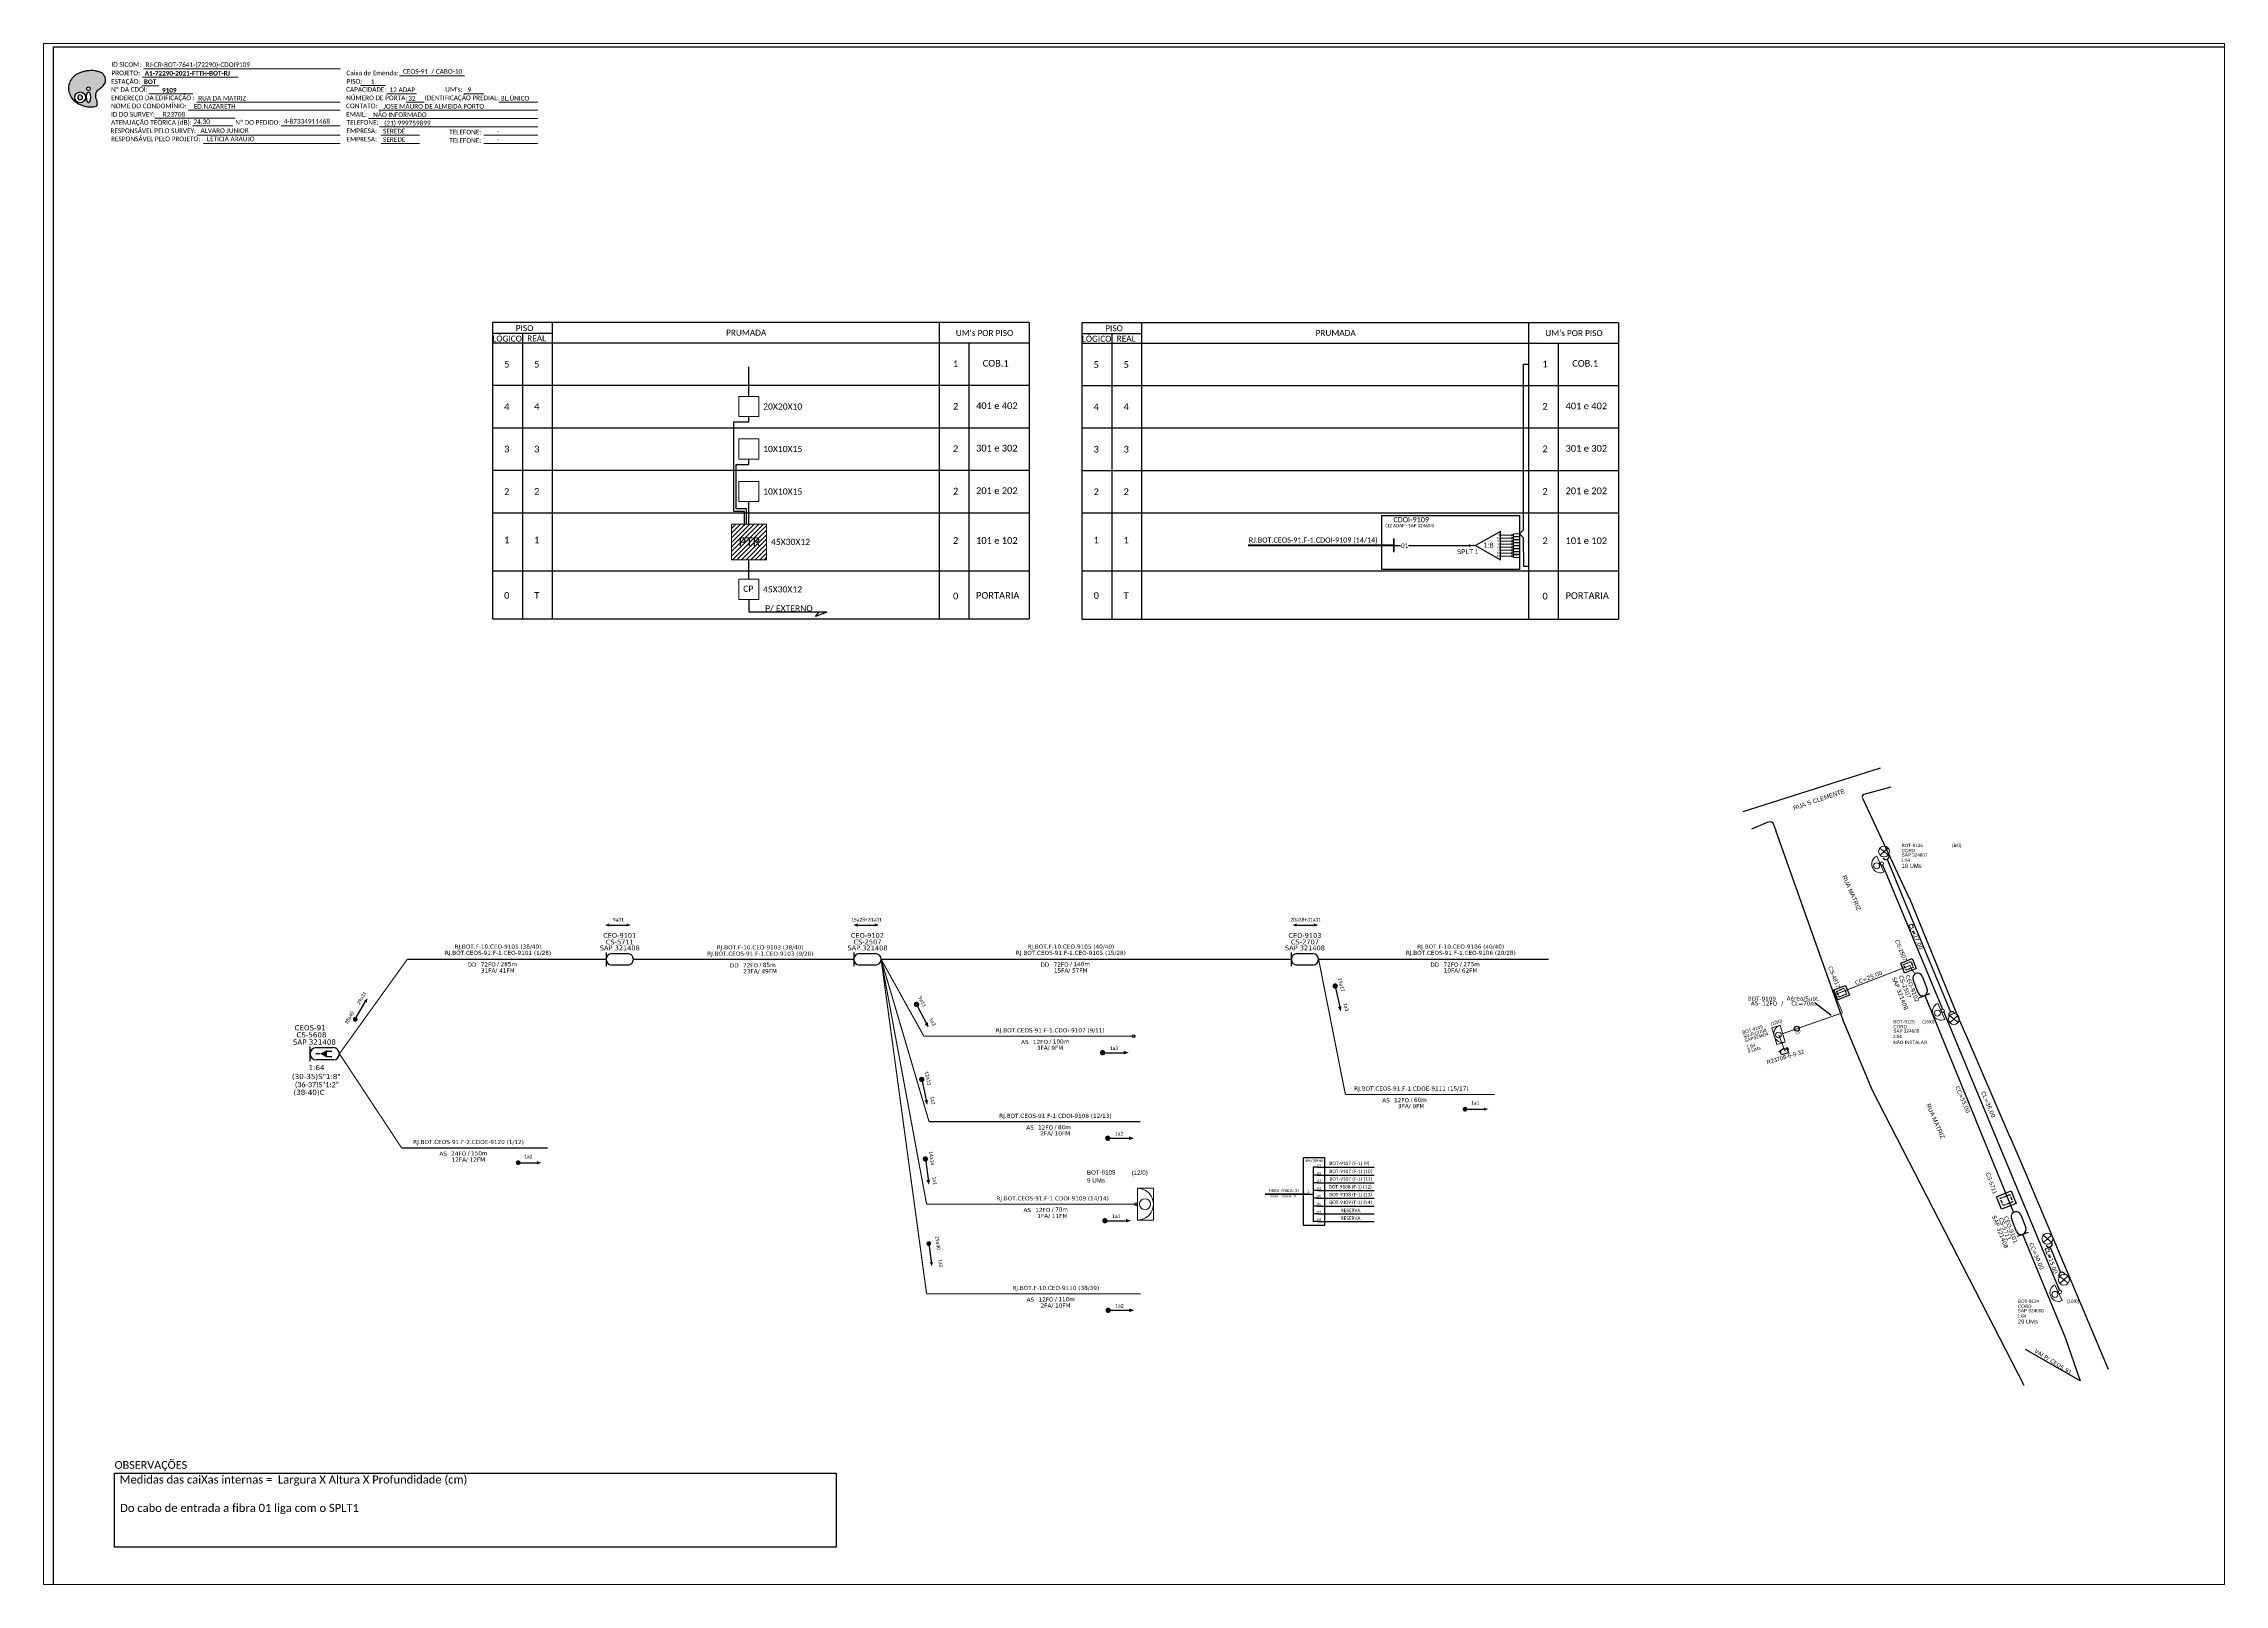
# Paper-space layout 'CDOI-9109' of a CAD drawing. Extents: x 1228 to 2964, y -139 to 1086.
# The model-space entities are those that its viewports show. They can reach past a viewport. Long polylines and large blocks are cut down to what shows.
import ezdxf
from ezdxf.enums import TextEntityAlignment as Align

# ---------------------------------------------------------------- set-up
doc = ezdxf.new("R2010")
doc.units = 0
doc.linetypes.add('PHANTOM2', pattern=[1.25, 0.625, -0.125, 0.125, -0.125, 0.125, -0.125])
for name, color, linetype, lineweight in [('10.4-Postes', 1, 'Continuous', 0), ("20.0-LEGENDA DOS CDO'S", 1, 'Continuous', 0), ('20.1-CDO_INTERIOR', 1, 'Continuous', 0), ('20.2-CDO_POSTE', 1, 'Continuous', 5), ('20.6-CORDOALHA_SUPORTE', 7, 'Continuous', 25), ('40.1-ETIQUETAS', 1, 'Continuous', 20), ('CORDOALHA_SUPORTE', 7, 'Continuous', 25)]:
    doc.layers.add(name, color=color, linetype=linetype, lineweight=lineweight)
for name, color, linetype in [('20.4-CEOS', 1, 'Continuous'), ('20.5-CEO', 1, 'Continuous'), ('CAP a instalar', 1, 'Continuous'), ('CD a instalar', 1, 'Continuous'), ('celulas gpon', 7, 'Continuous'), ('label_cabos', 7, 'Continuous'), ('Legenda', 1, 'Continuous'), ('locais', 7, 'Continuous'), ('locais legendas', 7, 'Continuous'), ('QUADRA', 7, 'Continuous'), ('Segmento de Logradouro Texto', 238, 'Continuous'), ('SETA', 7, 'Continuous'), ('surveys', 7, 'Continuous'), ('surveys legendas', 7, 'Continuous')]:
    doc.layers.add(name, color=color, linetype=linetype)
doc.layers.add('DROP DE CLIENTE', color=140, linetype='Continuous', plot=False)
doc.layers.add('EXTRA', color=50, linetype='Continuous', plot=False)
doc.styles.add('ARIAL', font='arial.ttf')
doc.styles.add('DIGICADE', font='arial.ttf')
doc.styles.add('ROMANS', font='romans')
doc.styles.add('siredit', font='verdana.ttf')
doc.styles.add('WMF-Calibri0', font='calibri.ttf')
doc.styles.add('WMF-Calibri1', font='calibrib.ttf')
doc.linetypes.add('FENCELINE1', pattern='A,0.25,-0.1,[133,ltypeshp.shx,S=0.1,R=0,X=-0.1,Y=0],-0.1,1', length=1.45)
doc.dimstyles.new('CC', dxfattribs={"dimtxt": 0.8, "dimasz": 2, "dimexe": 0.18, "dimexo": 0.0625, "dimgap": 0.09, "dimtad": 0, "dimdec": 0, "dimrnd": 1, "dimzin": 0, "dimdsep": 46, "dimtxsty": 'siredit', "dimblk": 'NONE', "dimcen": 0, "dimse1": 1, "dimse2": 1, "dimsd1": 1, "dimsd2": 1, "dimclrt": 7, "dimadec": 0, "dimazin": 0, "dimtfac": 1, "dimtdec": 0, "dimtofl": 0, "dimtmove": 0, "dimatfit": 3, "dimfxl": 0, "dimtolj": 1, "dimtzin": 0, "dimarcsym": 0})

# ---------------------------------------------------------------- blocks, each defined once
blk = doc.blocks.new('OI')
h = blk.add_hatch(color=40)
edge = h.paths.add_edge_path()
edge.add_spline(control_points=[(4.35, -0.67), (3.92, -0.99), (3.26, -1.5), (2.81, -2.59), (2.9, -3.5), (3.06, -4.27), (3.31, -4.85), (3.37, -5.39), (3.4, -5.88), (3.2, -6.4), (2.54, -6.61), (1.65, -6.63), (0.55, -6.67), (-0.56, -6.42), (-1.61, -6.14), (-2.77, -5.61), (-3.92, -4.77), (-4.89, -3.7), (-5.34, -2.65), (-5.6, -1.94), (-5.85, -0.96), (-5.71, 0.47), (-5.1, 2.02), (-4.14, 3.02), (-3.3, 3.61), (-2.37, 4.16), (-1.36, 4.44), (-0.56, 4.7), (0.79, 4.85), (2.24, 4.97), (3.79, 4.57), (4.67, 4.21), (5.44, 3.65), (5.76, 2.99), (6.03, 2.21), (6.01, 1.46), (5.72, 0.64), (5.31, 0.08), (4.88, -0.38), (4.51, -0.55), (4.35, -0.67)], knot_values=[0, 0, 0, 0, 1.60434, 2.417191, 3.427595, 4.282808, 4.776746, 5.304182, 5.888771, 6.258406, 6.858137, 7.79129, 8.986195, 10.124242, 11.187857, 12.242908, 13.953784, 15.414161, 16.515391, 17.349188, 17.675853, 19.552021, 21.515531, 22.568638, 23.63245, 24.621084, 25.782718, 26.745347, 27.142653, 29.870543, 31.004649, 31.921532, 32.709589, 33.801391, 34.042471, 35.192333, 35.971461, 36.628871, 37.254359, 37.836911, 37.836911, 37.836911, 37.836911], degree=3, periodic=0)
h.paths.add_polyline_path([(1.13, -0.87, -1), (-0.04, -0.87, -1)], flags=16)
edge = h.paths.add_edge_path(flags=16)
edge.add_ellipse((0.56, -3.59), major_axis=(-0.02, 1.71), ratio=0.361305, start_angle=0, end_angle=360)
h.paths.add_polyline_path([(-0.36, -3.62, -1), (-3.8, -3.62, -1)], flags=16)
edge = h.paths.add_edge_path(flags=0)
edge.add_ellipse((-2.08, -3.62), major_axis=(0, 0.885), ratio=0.758294, start_angle=0, end_angle=360)
at = {"color": 40}
for centre, radius in [((-2.08, -3.62), 1.72), ((0.54, -0.87), 0.587)]:
    blk.add_circle(centre, radius, dxfattribs=at)
blk.add_ellipse((-2.08, -3.62), major_axis=(0, 0.885), ratio=0.758294, start_param=-3.141592653589792, end_param=3.141592653589792, dxfattribs=at)
blk.add_ellipse((0.56, -3.59), major_axis=(-0.02, 1.71), ratio=0.361305, dxfattribs=at)
at = {"color": 40, "start_tangent": (-0.800898, -0.598801), "end_tangent": (-0.800898, -0.598801)}
blk.add_spline([(4.35, -0.67), (3.2, -1.78), (2.9, -2.54), (2.92, -3.55), (3.12, -4.38), (3.28, -4.85), (3.37, -5.37), (3.35, -5.95), (3.2, -6.29), (2.66, -6.55), (1.73, -6.63), (0.54, -6.62), (-0.58, -6.41), (-1.6, -6.11), (-2.56, -5.67), (-3.95, -4.67), (-4.89, -3.56), (-5.37, -2.56), (-5.64, -1.78), (-5.72, -1.46), (-5.63, 0.42), (-4.84, 2.22), (-4.13, 2.99), (-3.27, 3.62), (-2.4, 4.09), (-1.3, 4.47), (-0.37, 4.72), (0.02, 4.77), (2.75, 4.8), (3.85, 4.53), (4.69, 4.16), (5.31, 3.68), (5.85, 2.73), (5.93, 2.5), (5.94, 1.35), (5.67, 0.62), (5.29, 0.08), (4.84, -0.36), (4.35, -0.67)], degree=3, dxfattribs=at)
blk = doc.blocks.new('SPLT_1-8_SC-APC')
at = {"color": 1, "lineweight": 0}
blk.add_lwpolyline([(-17.04, -7.55), (-19.26, -7.55)], dxfattribs=at)
at = {"color": 1}
blk.add_lwpolyline([(-7.37, -2.1), (-17.04, -7.55), (-7.37, -13), (-7.37, -2.1)], dxfattribs=at)
at = {"color": 3, "lineweight": 0}
for points in [[(-2.99, -3.51), (-7.37, -3.51)], [(-7.37, -4.66), (-2.99, -4.66)], [(-7.37, -5.82), (-2.99, -5.82)], [(-7.37, -6.97), (-2.99, -6.97)], [(-7.37, -8.12), (-2.99, -8.12)], [(-2.41, -3.02), (-2.41, -4)], [(-2.41, -3.02), (0, -3.02)], [(-2.41, -4), (0, -4)], [(-2.41, -4.17), (-2.41, -5.16)], [(-2.41, -4.17), (0, -4.17)], [(-2.41, -5.16), (0, -5.16)], [(-2.41, -5.32), (-2.41, -6.31)], [(-2.41, -5.32), (0, -5.32)], [(-2.41, -6.31), (0, -6.31)], [(-2.41, -6.48), (-2.41, -7.46)], [(-2.41, -6.48), (0, -6.48)], [(-2.41, -7.46), (0, -7.46)], [(-2.41, -7.63), (-2.41, -8.62)], [(-2.41, -7.63), (0, -7.63)], [(-7.37, -9.28), (-2.99, -9.28)], [(-7.37, -10.43), (-2.99, -10.43)], [(-7.37, -11.58), (-2.99, -11.58)], [(-2.41, -8.62), (0, -8.62)], [(-2.41, -8.78), (-2.41, -9.77)], [(-2.41, -8.78), (0, -8.78)], [(-2.41, -9.77), (0, -9.77)], [(-2.41, -9.94), (-2.41, -10.92)], [(-2.41, -9.94), (0, -9.94)], [(-2.41, -10.92), (0, -10.92)], [(-2.41, -11.09), (-2.41, -12.08)], [(-2.41, -11.09), (0, -11.09)], [(-2.41, -12.08), (0, -12.08)]]:
    blk.add_lwpolyline(points, dxfattribs=at)
for points in [[(-2.99, -3.22), (-2.41, -3.22), (-2.41, -3.8), (-2.99, -3.8)], [(-2.99, -4.38), (-2.41, -4.38), (-2.41, -4.95), (-2.99, -4.95)], [(-2.99, -5.53), (-2.41, -5.53), (-2.41, -6.1), (-2.99, -6.1)], [(-2.99, -6.68), (-2.41, -6.68), (-2.41, -7.26), (-2.99, -7.26)], [(-2.99, -7.84), (-2.41, -7.84), (-2.41, -8.41), (-2.99, -8.41)], [(-2.99, -8.99), (-2.41, -8.99), (-2.41, -9.56), (-2.99, -9.56)], [(-2.99, -10.14), (-2.41, -10.14), (-2.41, -10.72), (-2.99, -10.72)], [(-2.99, -11.3), (-2.41, -11.3), (-2.41, -11.87), (-2.99, -11.87)]]:
    blk.add_lwpolyline(points, close=True, dxfattribs=at)
at = {"color": 1, "style": 'ARIAL'}
for s, height, p in [('1:8', 2, (-13.91, -8.4)), ('S1', 0.75, (-8.74, -3.78)), ('S2', 0.75, (-8.74, -4.97)), ('S3', 0.75, (-8.74, -6.18)), ('S4', 0.75, (-8.74, -7.36)), ('S5', 0.75, (-8.74, -8.57)), ('S6', 0.75, (-8.74, -9.69)), ('S7', 0.75, (-8.74, -10.78)), ('S8', 0.75, (-8.74, -11.9))]:
    blk.add_text(s, height=height, dxfattribs=at).set_placement(p)
blk = doc.blocks.new('SPLITTER_')
blk.add_point((0, 0))
at = {"style": 'ARIAL', "flags": 4}
blk.add_attdef('SPLT', (0, -3.26), '', height=1.5, dxfattribs=at)
blk = doc.blocks.new('SURVEY_SURVEY')
for p, q in [((0, 0.0000127), (-0.0000126, 0.000009)), ((-0.0000126, 0.000009), (-0.0000086, 0.000009)), ((-0.0000086, 0), (-0.0000086, 0.000009)), ((0.0000086, 0), (-0.0000086, 0)), ((0, 0.0000127), (0.0000126, 0.000009)), ((0.0000084, 0.0000132), (0.0000098, 0.0000132)), ((0.0000084, 0.0000103), (0.0000084, 0.0000132)), ((0.0000126, 0.000009), (0.0000086, 0.000009)), ((0.0000086, 0.000009), (0.0000086, 0)), ((0.0000098, 0.0000132), (0.0000098, 0.0000099))]:
    blk.add_line(p, q)
blk = doc.blocks.new('CDOI_CT_ESQ')
at = {"layer": '20.1-CDO_INTERIOR', "color": 0, "lineweight": 18}
blk.add_lwpolyline([(-2.12, -2.13), (-2.12, 2.12), (0, 2.12), (0.01, -2.13)], close=True, dxfattribs=at)
blk.add_circle((-1.06, 0), 0.68, dxfattribs=at)
blk.add_arc((0.01, 0), 2.13, 90.0276, 270.0276, dxfattribs=at)
at = {"layer": "20.0-LEGENDA DOS CDO'S", "color": 0, "style": 'ARIAL'}
for tag, p in [('SAP', (-9.3, 0.61)), ('CDO_N', (-9.3, 2.69)), ('SURVEY', (-9.3, 1.6)), ('1:XX', (-9.31, -1.08)), ('UMS', (-9.31, -2.09))]:
    blk.add_attdef(tag, p, '', height=0.68, rotation=359.9724, dxfattribs=at)
blk.add_attdef('FIBRAS_UTILIZADAS', text='', height=0.68, rotation=359.9724, dxfattribs=at).set_placement((-1.59, 2.69), align=Align.CENTER)
blk = doc.blocks.new('LEGENDA DOS CABOS')
at = {"layer": 'EXTRA', "color": 0, "style": 'siredit'}
for tag, p in [('ID', (4.6, 0.97)), ('XX', (9.03, 0.97))]:
    blk.add_attdef(tag, text='', height=0.48, rotation=359.69, dxfattribs=at).set_placement(p, align=Align.MIDDLE_CENTER)
at = {"layer": 'Legenda', "color": 0, "style": 'siredit'}
for tag, p in [('TIPO_CABO', (1.31, 0)), ('CABO', (4.69, -0.05)), ('/', (6.81, -0.05)), ('METROS', (10.03, -0.05))]:
    blk.add_attdef(tag, text='', height=0.8, rotation=359.69, dxfattribs=at).set_placement(p, align=Align.MIDDLE_CENTER)
blk = doc.blocks.new('Inst CDOE-8 CAIXA DIST OPT CDOE 48F_8D C_SPL OPTAP')
at = {"layer": "20.0-LEGENDA DOS CDO'S", "color": 0, "style": 'ARIAL'}
for tag, p, height in [('FID', (0.12, 5.25), 0.8), ('1:XX', (-0.01, 1.7), 0.8), ('SAP', (0.12, 2.96), 0.8), ('CORDOALHA', (0.12, 4.02), 0.8), ('UMS', (0.14, 0.22), 1)]:
    blk.add_attdef(tag, p, '', height=height, rotation=0.118, dxfattribs=at)
at = {"layer": "20.0-LEGENDA DOS CDO'S", "color": 0}
for tag, p, style, flags in [('ID_ATIVIDADE', (0.12, 6.47), 'ARIAL', 3), ('FATOR', (7.92, 6.47), 'ARIAL', 1), ('QTDE', (0.23, -0.97), 'DIGICADE', 3)]:
    blk.add_attdef(tag, p, '', height=0.8, rotation=0.118, dxfattribs=dict(at, style=style, flags=flags))
at = {"layer": "20.0-LEGENDA DOS CDO'S", "color": 0, "style": 'ARIAL'}
blk.add_attdef('FIBRAS_UTILIZADAS', text='', height=0.8, rotation=0.118, dxfattribs=at).set_placement((13.48, 5.26), align=Align.CENTER)
blk = doc.blocks.new('*U119')
at = {"color": 0}
blk.add_line((1.51, -1.63), (-2.15, 0.54), dxfattribs=at)
for centre, radius in [((0.2, 0.32), 0.733), ((-0.52, -0.89), 0.393)]:
    blk.add_circle(centre, radius, dxfattribs=at)
blk.add_arc((-0.32, -0.55), 2.12, 329.3268, 149.3268, dxfattribs=at)
blk = doc.blocks.new('MANHOLE_MS')
at = {"color": 0}
for p, q in [((-0.000006, 0.0000054), (0.0000065, 0.0000054)), ((-0.000006, -0.0000053), (-0.000006, 0.0000054)), ((0.0000065, 0.0000054), (0.0000065, -0.0000053)), ((0.0000065, -0.0000053), (-0.000006, -0.0000053))]:
    blk.add_line(p, q, dxfattribs=at)
for points in [[(-0.0000038, 0.0000023, 0), (-0.0000038, 0.0000032, 0), (-0.000002, 0.0000032, 0)], [(-0.0000038, -0.0000013, 0), (-0.0000038, 0.0000016, 0)], [(-0.0000012, 0.0000032, 0), (0.0000017, 0.0000032, 0)], [(0.0000024, 0.0000032, 0), (0.0000042, 0.0000032, 0), (0.0000042, 0.0000023, 0)], [(0.0000042, 0.0000016, 0), (0.0000042, -0.0000013, 0)], [(-0.000002, -0.0000031, 0), (-0.0000038, -0.0000031, 0), (-0.0000038, -0.0000021, 0)], [(0.0000017, -0.0000031, 0), (-0.0000012, -0.0000031, 0)], [(0.0000042, -0.0000021, 0), (0.0000042, -0.0000031, 0), (0.0000024, -0.0000031, 0)]]:
    blk.add_polyline3d(points, dxfattribs=at)
blk = doc.blocks.new('*U122')
at = {"color": 0}
blk.add_line((2.14, -0.58), (-2.1, -0.68), dxfattribs=at)
for centre, radius in [((0, 0.38), 0.733), ((0.03, -1.03), 0.393)]:
    blk.add_circle(centre, radius, dxfattribs=at)
blk.add_arc((0.02, -0.63), 2.12, 1.3782, 181.3782, dxfattribs=at)
blk = doc.blocks.new('Inst CDOE-16 CAIXA DIST OPT CDOE 48F_16D C_SPL_2_1_8')
at = {"layer": "20.0-LEGENDA DOS CDO'S", "color": 0, "style": 'ARIAL'}
for tag, p, height in [('FID', (0.12, 5.25), 0.8), ('1:XX', (-0.01, 1.7), 0.8), ('SAP', (0.12, 2.96), 0.8), ('CORDOALHA', (0.12, 4.02), 0.8), ('UMS', (0.14, 0.22), 1)]:
    blk.add_attdef(tag, p, '', height=height, rotation=0.118, dxfattribs=at)
at = {"layer": "20.0-LEGENDA DOS CDO'S", "color": 0}
for tag, p, style, flags in [('ID_ATIVIDADE', (0.12, 6.47), 'ARIAL', 3), ('FATOR', (7.92, 6.47), 'ARIAL', 1), ('QTDE', (0.1, -1.17), 'DIGICADE', 3)]:
    blk.add_attdef(tag, p, '', height=0.8, rotation=0.118, dxfattribs=dict(at, style=style, flags=flags))
at = {"layer": "20.0-LEGENDA DOS CDO'S", "color": 0, "style": 'ARIAL'}
blk.add_attdef('FIBRAS_UTILIZADAS', text='', height=0.8, rotation=0.118, dxfattribs=at).set_placement((13.48, 5.26), align=Align.CENTER)
blk = doc.blocks.new('*U123')
at = {"color": 0}
blk.add_line((2.16, -0.54), (-2.09, -0.73), dxfattribs=at)
for centre, radius in [((-0.01, 0.38), 0.733), ((0.05, -1.03), 0.393)]:
    blk.add_circle(centre, radius, dxfattribs=at)
blk.add_arc((0.03, -0.63), 2.12, 2.5635, 182.5635, dxfattribs=at)
blk = doc.blocks.new('Inst CORD ALUMINIO 4.8 MM 3F(sem recursos)')
at = {"layer": '20.6-CORDOALHA_SUPORTE', "color": 0, "lineweight": 0, "style": 'ROMANS'}
for tag, p, flags in [('FATOR', (-5.2, -4.44), 3), ('ID_ATIVIDADE', (-5.2, -6.67), 3), ('FID', (-5.2, -8.9), 1)]:
    blk.add_attdef(tag, p, '', height=1, dxfattribs=dict(at, flags=flags))
blk.add_attdef('LANCE', text='', height=1, dxfattribs=at).set_placement((-0.54, -2.21), align=Align.RIGHT)
at = {"layer": '20.6-CORDOALHA_SUPORTE', "color": 0, "style": 'siredit'}
blk.add_attdef('QTDE', (-0.54, -2.21), '', height=1, rotation=359.69, dxfattribs=at)
blk = doc.blocks.new('_None')
blk = doc.blocks.new('CDOE_CT_POSTE')
at = {"layer": "20.0-LEGENDA DOS CDO'S", "color": 0, "style": 'ARIAL'}
for tag, p in [('CDO_N', (0.12, 5.25)), ('CORDOALHA', (0.12, 4.02)), ('SAP', (0.12, 2.96)), ('1:XX', (0.14, 1.23)), ('UMS', (0.14, 0.22))]:
    blk.add_attdef(tag, p, '', height=0.68, rotation=0.118, dxfattribs=at)
blk.add_attdef('FIBRAS_UTILIZADAS', text='', height=0.68, rotation=0.118, dxfattribs=at).set_placement((7.83, 5.26), align=Align.CENTER)
blk = doc.blocks.new('POLE_POLE')
at = {"layer": '10.4-Postes', "color": 1, "linetype": 'PHANTOM2'}
for points in [[(-0.000008, 0.0000105), (0.0000076, -0.0000022)], [(0.0000072, 0.000011), (-0.0000076, -0.0000027)]]:
    blk.add_lwpolyline(points, dxfattribs=at)
at = {"layer": '10.4-Postes', "color": 1}
blk.add_circle((-0.0000002, 0.0000042), 0.0000101, dxfattribs=at)
blk = doc.blocks.new('CEOS_RP_CT_DRT')
at = {"layer": '20.4-CEOS', "color": 0}
for p, q in [((-4.54, 1.19), (-1.19, 1.19)), ((-1.19, -1.19), (-4.54, -1.19))]:
    blk.add_line(p, q, dxfattribs=at)
for points in [[(-5.73, -1.43), (-5.73, 1.44)], [(-3.79, 0), (-4.59, 0)], [(-2.47, 0.48), (-1.45, 0.48)], [(-2.47, -0.52), (-1.45, -0.52)]]:
    blk.add_lwpolyline(points, dxfattribs=at)
blk.add_lwpolyline([(-3.79, 0, 0, 1.47, 0), (-2.41, 0, 1.47, 1.47, 0)], format="xyseb", dxfattribs=at)
for centre, start, end in [((-4.54, 0), 90, 270), ((-1.19, 0), 270, 90)]:
    blk.add_arc(centre, 1.19, start, end, dxfattribs=at)
at = {"layer": '20.4-CEOS', "color": 7, "style": 'siredit'}
for tag, p in [('Nº_DA_CEOS', (-2.86, 5.6)), ('LOCAL', (-2.86, 4.24)), ('SAP', (-2.86, 2.78)), ('RACIO_SPLITAGEM', (-2.86, -1.88)), ('FIBRAS_SPLITTER', (-2.86, -3.58)), ('RESERVA_FINAIS', (-2.86, -6.39)), ('FIBRAS_TOP_C', (-2.86, -5.08))]:
    blk.add_attdef(tag, text='', height=1.01, dxfattribs=at).set_placement(p, align=Align.TOP_CENTER)
blk = doc.blocks.new('ETIQUETA_RS5F')
at = {"layer": '40.1-ETIQUETAS', "color": 0, "style": 'siredit'}
blk.add_text('/', height=1.5, dxfattribs=at).set_placement((1.58, -1.95), align=Align.MIDDLE_RIGHT)
for tag, p in [('ETIQUETA_R_SECUNDARIA', (1.21, 2.1)), ('ETIQUETA_R_PRIMARIA', (1.21, 4.1)), ('F_ATIVAS/F_MORTAS', (1.14, -4.24))]:
    blk.add_attdef(tag, text='', height=1.5, dxfattribs=at).set_placement(p, align=Align.MIDDLE_CENTER)
for tag, p in [('TIPO_CABO', (-6.58, -2.12)), ('CAP_CABO', (0.4, -2.09))]:
    blk.add_attdef(tag, text='', height=1.5, dxfattribs=at).set_placement(p, align=Align.MIDDLE_RIGHT)
for tag, p in [('FUSÃO_1', (0.85, -8.39)), ('FUSÃO_2', (0.85, -10.6)), ('FUSÃO_3', (0.85, -12.93)), ('FUSÃO_4', (0.85, -15.14)), ('FUSÃO_5', (0.85, -17.16))]:
    blk.add_attdef(tag, text='', height=1.5, dxfattribs=at).set_placement(p, align=Align.CENTER)
blk.add_attdef('METROS', text='', height=1.5, dxfattribs=at).set_placement((2.14, -1.95), align=Align.MIDDLE_LEFT)
blk = doc.blocks.new('CDOE-TEXTO PADRÃO')
at = {"layer": "20.0-LEGENDA DOS CDO'S", "color": 0, "style": 'ARIAL'}
for tag, p in [('CDO_N', (0.49, 7.39)), ('SAP', (0.51, 1.67)), ('CORDOALHA', (0.5, 4.33)), ('SPLITER_1', (0.59, -0.91)), ('(XX-XX_F)S', (0.54, -8.29)), ('SPLITER_2', (0.6, -3.55)), ('(XX-XX_L)S', (0.55, -10.83)), ('UMS', (0.55, -13.15))]:
    blk.add_attdef(tag, p, '', height=1.7, rotation=0.11799, dxfattribs=at)
blk.add_attdef('FIBRAS_UTILIZADAS', text='', height=1.7, rotation=0.11799, dxfattribs=at).set_placement((19.77, 7.43), align=Align.CENTER)

msp = doc.modelspace()

# ---------------------------------------------------------------- hatches: boundary and pattern name
h = msp.add_hatch()
h.set_pattern_fill('ANSI31', color=1, scale=10, style=0)
h.set_pattern_definition([(45, (-350.2165, 12.3352), (-0.8838835, 0.8838835), [])])
h.paths.add_polyline_path([(274.97, 410.06), (261.4, 410.06), (261.4, 396.3), (274.97, 396.3)])
h.paths.add_polyline_path([(263.86, 400.65), (273.28, 400.65), (273.28, 405.8), (263.86, 405.8)], flags=24)
h = msp.add_hatch(color=3)
h.dxf.hatch_style = 1
edge = h.paths.add_edge_path()
edge.add_arc((546.08, 401.75), 0.256, -180, 180, ccw=False)
h = msp.add_hatch()
h.set_pattern_fill('ANSI31', color=1, scale=10, style=0)
h.set_pattern_definition([(45, (-457.8024, -17.5247), (-0.8838835, 0.8838835), [])])
h.paths.add_polyline_path([(156.27, 370.79), (165.7, 370.79), (165.7, 375.94), (156.27, 375.94)], flags=9)

# ---------------------------------------------------------------- linework, layer by layer
at = {"color": 3}
for p, q in [((268.17, 459.24), (268.17, 470.72)), ((268.17, 410.06), (268.17, 418.63)), ((268.17, 388.76), (268.17, 396.3))]:
    msp.add_line(p, q, dxfattribs=at)
at = {"color": 7}
for p, q in [((341.49, 414.43), (341.49, 398.06)), ((568.82, 414.36), (568.82, 397.99))]:
    msp.add_line(p, q, dxfattribs=at)
at = {"color": 1}
msp.add_line((516.88, 404.32), (516.88, 399.73), dxfattribs=at)
at = {"color": 7, "linetype": 'Continuous'}
for p, q in [((485.8, 162.12), (485.8, 141.14)), ((487.5, 162.12), (485.8, 162.12)), ((484.03, 151.76), (485.79, 151.76)), ((487.58, 159.08), (485.8, 159.08)), ((487.58, 156.09), (485.8, 156.09)), ((487.58, 153.08), (485.8, 153.08)), ((487.58, 150.1), (485.8, 150.1)), ((487.58, 147.12), (485.8, 147.12)), ((487.58, 144.12), (485.8, 144.12)), ((487.58, 141.14), (485.8, 141.14))]:
    msp.add_line(p, q, dxfattribs=at)
at = {"color": 10, "linetype": 'Continuous'}
for p, q in [((487.5, 162.12), (509.33, 162.12)), ((487.5, 159.08), (509.26, 159.08)), ((487.5, 156.09), (509.29, 156.09)), ((487.5, 153.08), (509.33, 153.08)), ((487.5, 150.1), (509.33, 150.1)), ((487.5, 147.12), (509.33, 147.12)), ((487.5, 144.12), (509.33, 144.12)), ((487.5, 141.14), (509.33, 141.14))]:
    msp.add_line(p, q, dxfattribs=at)
at = {"color": 1, "linetype": 'Continuous', "lineweight": 60}
msp.add_line((484.03, 151.76), (467.2, 151.76), dxfattribs=at)
msp.add_lwpolyline([(0, 594), (841, 594), (841, 0), (0, 0)], close=True)
at = {"color": 7, "lineweight": 0}
for points in [[(34.35, 582.31), (71.14, 582.31)], [(34.74, 585.59), (110.71, 585.59)], [(133.39, 582.8), (158.52, 582.8)], [(34.06, 579.03), (40.61, 579.03)], [(36.72, 575.96), (53.69, 575.96)], [(55.29, 572.72), (110.55, 572.72)], [(118.34, 579.07), (127.83, 579.07)], [(128.39, 575.96), (140.01, 575.96)], [(135.98, 572.72), (142.92, 572.72)], [(158.33, 575.96), (166, 575.96)], [(171.67, 572.72), (186.71, 572.72)], [(39.04, 566.55), (70.09, 566.55)], [(51.88, 569.61), (110.55, 569.61)], [(53.58, 563.58), (69.09, 563.58)], [(87.81, 563.58), (110.57, 563.58)], [(121.47, 566.38), (186.74, 566.38)], [(125.51, 569.61), (186.74, 569.61)], [(55.29, 560.03), (110.55, 560.03)], [(57.78, 556.79), (110.55, 556.79)], [(125.75, 563.14), (186.74, 563.14)], [(126.36, 560.03), (141.16, 560.03)], [(126.36, 556.79), (141.16, 556.79)], [(165.97, 560.03), (186.74, 560.03)], [(165.97, 556.79), (186.74, 556.79)]]:
    msp.add_lwpolyline(points, dxfattribs=at)
at = {"color": 0}
for points in [[(376.21, 487.74), (169.24, 487.74)], [(169.24, 483.63), (192.38, 483.63)], [(603.54, 487.67), (396.57, 487.67)], [(396.57, 483.56), (419.71, 483.56)]]:
    msp.add_lwpolyline(points, dxfattribs=at)
for points in [[(169.24, 487.74), (169.24, 373.51)], [(169.24, 479.92), (376.21, 479.92)], [(180.81, 483.63), (180.81, 373.51)], [(192.38, 373.51), (192.38, 487.74)], [(353.07, 373.51), (353.07, 479.92)], [(376.21, 487.74), (376.21, 373.51)], [(396.57, 487.67), (396.57, 373.44)], [(396.57, 479.85), (603.54, 479.85)], [(408.14, 483.56), (408.14, 373.44)], [(419.71, 373.44), (419.71, 487.67)], [(580.4, 373.44), (580.4, 479.85)], [(603.54, 487.67), (603.54, 373.44)], [(169.24, 463.55), (376.21, 463.55)], [(396.57, 463.47), (603.54, 463.47)], [(169.24, 447.17), (376.21, 447.17)], [(396.57, 447.1), (603.54, 447.1)], [(169.24, 430.8), (376.21, 430.8)], [(396.57, 430.73), (603.54, 430.73)], [(169.24, 414.43), (376.21, 414.43)], [(396.57, 414.36), (603.54, 414.36)], [(169.24, 392.06), (376.21, 392.06)], [(396.57, 391.99), (603.54, 391.99)], [(169.24, 373.51), (376.21, 373.51)], [(396.57, 373.44), (603.54, 373.44)]]:
    msp.add_lwpolyline(points)
at = {"color": 7}
for points in [[(341.49, 487.74), (341.49, 373.51)], [(568.82, 487.67), (568.82, 373.44)]]:
    msp.add_lwpolyline(points, dxfattribs=at)
at = {"color": 3}
for points in [[(568.82, 393.7), (566.95, 393.7), (566.94, 404.77), (565.38, 406.28), (566.94, 407.79), (566.94, 471.73), (568.82, 471.73)], [(266.43, 410.06), (266.43, 414.95), (262.33, 414.95), (262.33, 449.44), (268.16, 449.44), (268.16, 451.48)], [(267.21, 410.06), (267.21, 415.97), (263.2, 415.97), (263.2, 433.06), (268.16, 433.06), (268.16, 435.1)], [(516.88, 401.75), (519.48, 401.75)], [(522.55, 401.75), (531.83, 401.75)], [(522.77, 401.75), (545.83, 401.75)], [(539.12, 401.75), (546.08, 401.75)]]:
    msp.add_lwpolyline(points, dxfattribs=at)
at = {"lineweight": 0}
for points in [[(272, 459.24), (264.34, 459.24), (264.34, 451.48), (272, 451.48)], [(272, 442.87), (264.34, 442.87), (264.34, 435.1), (272, 435.1)], [(272, 426.5), (264.34, 426.5), (264.34, 418.73), (272, 418.73)], [(271.94, 388.76), (264.28, 388.76), (264.28, 380.99), (271.94, 380.99)]]:
    msp.add_lwpolyline(points, close=True, dxfattribs=at)
at = {"color": 1}
msp.add_lwpolyline([(512.25, 413.35), (565.38, 413.35), (565.38, 392.53), (512.25, 392.53)], close=True, dxfattribs=at)
at = {"color": 1, "lineweight": 0}
msp.add_lwpolyline([(261.4, 410.06), (274.97, 410.06), (274.97, 396.3), (261.4, 396.3)], close=True, dxfattribs=at)
at = {"color": 1}
for points in [[(516.89, 399.26), (516.88, 404.47)], [(268.13, 380.99), (268.13, 376.15), (298.27, 376.15)], [(293.86, 374.43), (295.26, 376.26)], [(298.27, 376.02), (293.86, 374.43)]]:
    msp.add_lwpolyline(points, dxfattribs=at)
msp.add_lwpolyline([(460.6, 401.84, 0.8, 0.8, 0), (516.88, 401.87, 0.8, 0.8, 0)], format="xyseb", dxfattribs=at)
at = {"color": 4}
msp.add_lwpolyline([(651.62, 299.22), (704.54, 316.1)], dxfattribs=at)
at = {"const_width": 1.03, "elevation": 0.86}
for points in [[(494.15, 232.46, 1), (494.37, 231.45, 1)], [(332.6, 225.32, 1), (333.07, 224.4, 1)], [(404.06, 206.24, 1), (405.09, 206.24, 1)], [(334.72, 196.44, 1), (334.93, 195.43, 1)], [(406.05, 173.27, 1), (407.08, 173.27, 1)], [(336.15, 165.79, 1), (336.29, 164.77, 1)], [(406.2, 106.92, 1), (407.23, 106.92, 1)]]:
    msp.add_lwpolyline(points, format="xyb", close=True, dxfattribs=at)
at = {"elevation": 0.86}
for points in [[(116.11, 218.73, 0.915, 0.915, 1), (116.57, 219.52, 0.915, 0.915, 1)], [(543.9, 184.47, 0.915, 0.915, 1), (544.81, 184.47, 0.915, 0.915, 1)], [(178.73, 163.81, 0.915, 0.915, 1), (179.65, 163.81, 0.915, 0.915, 1)], [(337.46, 133.11, 0.915, 0.915, 1), (337.58, 132.21, 0.915, 0.915, 1)]]:
    msp.add_lwpolyline(points, format="xyseb", close=True, dxfattribs=at)
at = {"color": 7}
msp.add_lwpolyline([(481.94, 139.77), (490.3, 139.77), (490.3, 165.73), (481.94, 165.73)], close=True, dxfattribs=at)
at = {"color": 1, "const_width": 1.03, "elevation": 0.86}
msp.add_lwpolyline([(404.96, 141.46, 1), (405.99, 141.46, 1)], format="xyb", close=True, dxfattribs=at)
at = {"color": 0}
msp.add_lwpolyline([(23.56, 44.2), (301.81, 44.2), (301.81, 15.6), (23.56, 15.6)], close=True, dxfattribs=at)
at = {"color": 3}
msp.add_circle((546.08, 401.75), 0.256, dxfattribs=at)
at = {"color": 5}
msp.add_circle((672.26, 215.52), 0.942, dxfattribs=at)
at = {"layer": '20.5-CEO', "color": 7}
for p, q in [((215.28, 244.43, 0.86), (221.43, 244.43, 0.86)), ((479.53, 244.43, 0.86), (485.67, 244.43, 0.86)), ((221.43, 240.05, 0.86), (215.28, 240.05, 0.86)), ((485.67, 240.05, 0.86), (479.53, 240.05, 0.86)), ((758.63, 143.72), (760.56, 138.74)), ((757.01, 137.36), (755.08, 142.34))]:
    msp.add_line(p, q, dxfattribs=at)
at = {"layer": '20.5-CEO', "color": 5}
for p, q in [((310.81, 244.43, 0.86), (316.96, 244.43, 0.86)), ((316.96, 240.05, 0.86), (310.81, 240.05, 0.86)), ((720.66, 235.69), (722.6, 230.72)), ((719.05, 229.34), (717.11, 234.31))]:
    msp.add_line(p, q, dxfattribs=at)
at = {"layer": '20.5-CEO', "color": 7, "elevation": 0.86}
for points in [[(213.09, 244.88), (213.09, 239.59)], [(477.34, 244.88), (477.34, 239.59)]]:
    msp.add_lwpolyline(points, dxfattribs=at)
at = {"layer": '20.5-CEO', "color": 5, "elevation": 0.86}
msp.add_lwpolyline([(308.62, 244.88), (308.62, 239.59)], dxfattribs=at)
at = {"layer": '20.5-CEO', "color": 5}
msp.add_lwpolyline([(719.37, 227.42), (723.65, 229.08)], dxfattribs=at)
at = {"layer": '20.5-CEO', "color": 7}
msp.add_lwpolyline([(757.34, 135.45), (761.62, 137.11)], dxfattribs=at)
for centre, radius, start, end in [((215.28, 242.24, 0.86), 2.19, 90, 270), ((221.43, 242.24, 0.86), 2.19, 270, 90), ((479.53, 242.24, 0.86), 2.19, 90, 270), ((485.67, 242.24, 0.86), 2.19, 270, 90), ((756.85, 143.03), 1.9, 21.24099, 201.24099), ((758.79, 138.05), 1.9, 201.24099, 21.24099)]:
    msp.add_arc(centre, radius, start, end, dxfattribs=at)
at = {"layer": '20.5-CEO', "color": 5}
for centre, radius, start, end in [((310.81, 242.24, 0.86), 2.19, 90, 270), ((316.96, 242.24, 0.86), 2.19, 270, 90), ((718.89, 235), 1.9, 21.24099, 201.24099), ((720.82, 230.03), 1.9, 201.24099, 21.24099)]:
    msp.add_arc(centre, radius, start, end, dxfattribs=at)
at = {"layer": '40.1-ETIQUETAS', "color": 1}
msp.add_line((418.02, 141.69, 0.86), (418.02, 153.98, 0.86), dxfattribs=at)
at = {"layer": '40.1-ETIQUETAS', "color": 1, "elevation": 0.86}
msp.add_lwpolyline([(418.02, 153.98), (424.17, 153.98), (424.17, 141.67), (418.02, 141.67)], close=True, dxfattribs=at)
at = {"layer": '40.1-ETIQUETAS', "color": 252}
msp.add_ellipse((416.55, 212.61, 0.86), major_axis=(-0.402, 0.402), ratio=1, start_param=2.356194490191767, end_param=8.639379797371353, dxfattribs=at)
at = {"layer": '40.1-ETIQUETAS', "color": 1}
for centre, major_axis, start_param, end_param in [((418.02, 147.84, 0.86), (-4.34, 4.34), 2.356194, 5.497787), ((417.45, 147.83, 0.86), (-0.402, 0.402), 2.356194490191767, 8.639379797371353), ((420.94, 147.84, 0.86), (1.5, 1.5), 3.926991, 10.210176)]:
    msp.add_ellipse(centre, major_axis=major_axis, ratio=1, start_param=start_param, end_param=end_param, dxfattribs=at)
at = {"layer": 'CAP a instalar', "color": 7, "linetype": 'FENCELINE1', "ltscale": 5}
for p, q in [((705.33, 278.62), (728.47, 223.01)), ((728.94, 221.89), (773.61, 114.59))]:
    msp.add_line(p, q, dxfattribs=at)
at = {"layer": 'CAP a instalar', "color": 7, "ltscale": 7, "const_width": 0.427, "elevation": 0.86}
for points in [[(110.25, 205.84), (136.42, 242.24)], [(213.09, 242.24), (136.42, 242.24)], [(291.54, 242.24), (223.62, 242.24)], [(308.62, 242.24), (291.45, 242.24)], [(440.62, 242.24), (319.15, 242.24)], [(477.34, 242.24), (417.99, 242.24)], [(576.56, 242.24), (487.86, 242.24)]]:
    msp.add_lwpolyline(points, dxfattribs=at)
at = {"layer": 'CAP a instalar', "color": 8, "linetype": 'FENCELINE1', "ltscale": 7, "const_width": 0.427, "elevation": 0.86}
for points in [[(335.63, 212.61), (335.63, 212.61), (319.15, 242.24)], [(337.64, 179.64), (319.15, 242.24)], [(336.69, 113.29), (319.15, 242.24)], [(419.11, 179.64), (337.64, 179.64), (337.64, 179.64)], [(419.26, 113.29), (336.69, 113.29), (336.69, 113.29)]]:
    msp.add_lwpolyline(points, dxfattribs=at)
at = {"layer": 'CAP a instalar', "color": 1, "linetype": 'FENCELINE1', "ltscale": 7, "const_width": 0.427, "elevation": 0.86}
msp.add_lwpolyline([(336.69, 147.83), (319.15, 242.24)], dxfattribs=at)
at = {"layer": 'CAP a instalar', "color": 7, "linetype": 'FENCELINE1', "ltscale": 7, "const_width": 0.427, "elevation": 0.86}
for points in [[(487.86, 242.24), (498.2, 190.15)], [(110.25, 205.84), (134.26, 169.49)], [(555.7, 190.15), (498.2, 190.15)], [(190.53, 169.49), (134.26, 169.49)]]:
    msp.add_lwpolyline(points, dxfattribs=at)
at = {"layer": 'CAP a instalar', "color": 1, "linetype": 'FENCELINE1', "ltscale": 5, "const_width": 0.318}
for points in [[(686.84, 228.6), (715.92, 239.88)], [(686.91, 228.79), (689.9, 221.63), (666.95, 213.62)]]:
    msp.add_lwpolyline(points, dxfattribs=at)
at = {"layer": 'CAP a instalar', "color": 1, "ltscale": 5, "const_width": 0.318}
for points in [[(715.92, 239.88), (716.58, 238.18)], [(716.58, 238.18), (718, 236.69)]]:
    msp.add_lwpolyline(points, dxfattribs=at)
at = {"layer": 'CAP a instalar', "color": 8, "linetype": 'FENCELINE1', "ltscale": 7, "elevation": 0.86}
msp.add_lwpolyline([(417.12, 212.61, 0.427, 0.427, 0), (335.63, 212.61, 0.427, 0.427, 0), (335.63, 212.61, 0.427, 0.427, 0)], format="xyseb", dxfattribs=at)
at = {"layer": 'CAP a instalar', "color": 1, "linetype": 'FENCELINE1', "ltscale": 7, "elevation": 0.86}
msp.add_lwpolyline([(418.02, 147.83, 0.427, 0.427, 0), (336.69, 147.83, 0.427, 0.427, 0), (336.69, 147.83, 0.427, 0.427, 0)], format="xyseb", dxfattribs=at)
at = {"layer": 'CAP a instalar', "linetype": 'ByBlock', "ltscale": 5, "const_width": 0.318}
msp.add_lwpolyline([(755.87, 144.71), (755.89, 144.67)], dxfattribs=at)
at = {"layer": 'CD a instalar', "color": 7, "ltscale": 5}
for p, q in [((721.59, 228.28), (755.89, 144.67)), ((759.35, 136.24), (775.75, 96.5)), ((775.75, 96.5), (781.5, 79.73)), ((781.5, 79.73), (760.52, 91.8))]:
    msp.add_line(p, q, dxfattribs=at)
at = {"layer": 'CORDOALHA_SUPORTE'}
for p, q in [((713.71, 265), (707.08, 280.94)), ((731.66, 221.81), (713.65, 265.1)), ((774.08, 121.44), (770.02, 131.38))]:
    msp.add_line(p, q, dxfattribs=at)
for centre, start, end in [((706.65, 281.93), 205.24279, 25.24279), ((732.09, 220.83), 23.56335, 203.56335), ((769.61, 132.51), 201.20478, 21.20478), ((774.51, 120.41), 18.52256, 198.52256)]:
    msp.add_arc(centre, 1.21, start, end, dxfattribs=at)
at = {"layer": 'DROP DE CLIENTE', "lineweight": 0}
msp.add_lwpolyline([(667.77, 206.67), (665.31, 213.05)], dxfattribs=at)
at = {"layer": 'QUADRA', "color": 4}
for p, q in [((697.67, 305.46), (697.46, 305.04)), ((697.46, 305.04), (697.5, 304.58)), ((697.57, 304.37), (715.65, 265.81)), ((698.07, 305.74), (697.67, 305.46)), ((708.55, 308.67), (698.07, 305.74)), ((660.81, 294.93), (654.83, 292.42)), ((662.07, 295.26), (660.81, 294.93)), ((662.71, 295.11), (662.07, 295.26)), ((663.13, 294.69), (662.71, 295.11)), ((664.27, 291.78), (663.13, 294.69)), ((690.24, 218.34), (664.22, 291.86)), ((715.56, 266.03), (734.57, 219.84)), ((701.5, 191.69), (690.18, 218.69)), ((734.57, 219.84), (737.21, 213.71)), ((737.21, 213.73), (754.6, 173.42)), ((759.92, 77.94), (701.5, 191.69)), ((754.47, 173.96), (760.29, 160.21)), ((760.29, 160.21), (792.33, 84.18))]:
    msp.add_line(p, q, dxfattribs=at)
at = {"layer": 'SETA', "elevation": 0.86}
for points in [[(213.73, 255.44), (221.6, 255.44)], [(309.45, 255.44), (317.32, 255.44)], [(478.83, 255.44), (486.7, 255.44)], [(494.26, 231.95), (496.14, 223.27)], [(116.34, 219.13), (120.29, 225.93)], [(332.83, 224.86), (336.87, 216.96)], [(404.58, 206.24), (413.45, 206.24)], [(334.83, 195.93), (336.69, 187.25)], [(544.36, 184.47), (552.23, 184.47)], [(406.56, 173.27), (415.44, 173.27)], [(179.19, 163.81), (187.06, 163.81)], [(336.22, 165.28), (337.4, 156.48)], [(337.52, 132.66), (338.57, 124.86)], [(406.71, 106.92), (415.59, 106.92)]]:
    msp.add_lwpolyline(points, dxfattribs=at)
at = {"layer": 'SETA', "color": 1, "elevation": 0.86}
msp.add_lwpolyline([(405.47, 141.46), (414.35, 141.46)], dxfattribs=at)
at = {"layer": 'SETA'}
for points in [[(214.36, 256.06, 0.86), (212.69, 255.45, 0.86), (214.36, 254.84, 0.86)], [(220.97, 256.06, 0.86), (222.65, 255.45, 0.86), (220.97, 254.84, 0.86)], [(310.08, 256.06, 0.86), (308.4, 255.45, 0.86), (310.08, 254.84, 0.86)], [(316.69, 256.06, 0.86), (318.37, 255.45, 0.86), (316.69, 254.84, 0.86)], [(479.46, 256.06, 0.86), (477.79, 255.45, 0.86), (479.46, 254.84, 0.86)], [(486.07, 256.06, 0.86), (487.75, 255.45, 0.86), (486.07, 254.84, 0.86)], [(119.73, 226.12, 0.86), (121.05, 227.31, 0.86), (120.8, 225.55, 0.86)], [(496.68, 224.12, 0.86), (496.41, 222.12, 0.86), (495.33, 223.83, 0.86)], [(337.18, 217.91, 0.86), (337.42, 215.91, 0.86), (335.95, 217.28, 0.86)], [(412.74, 206.94, 0.86), (414.63, 206.25, 0.86), (412.74, 205.56, 0.86)], [(337.23, 188.1, 0.86), (336.95, 186.1, 0.86), (335.88, 187.81, 0.86)], [(551.6, 185.09, 0.86), (553.27, 184.48, 0.86), (551.6, 183.87, 0.86)], [(414.73, 173.97, 0.86), (416.62, 173.28, 0.86), (414.73, 172.59, 0.86)], [(186.43, 164.43, 0.86), (188.11, 163.82, 0.86), (186.43, 163.21, 0.86)], [(338, 157.28, 0.86), (337.57, 155.31, 0.86), (336.63, 157.1, 0.86)], [(339.11, 125.57, 0.86), (338.73, 123.83, 0.86), (337.9, 125.41, 0.86)], [(414.88, 107.62, 0.86), (416.77, 106.93, 0.86), (414.88, 106.25, 0.86)]]:
    msp.add_solid(points, dxfattribs=at)
at = {"layer": 'SETA', "color": 1}
msp.add_solid([(413.64, 142.17, 0.86), (415.53, 141.48, 0.86), (413.64, 140.79, 0.86)], dxfattribs=at)

# ---------------------------------------------------------------- block references
at = {"color": 7, "xscale": 1.213923925138498, "yscale": 1.213923925184645, "zscale": 1.213923925163967, "rotation": 0.1532896023337312}
msp.add_blockref('OI', (12.77, 578.94), dxfattribs=at)
at = {"color": 3}
msp.add_blockref('SPLT_1-8_SC-APC', (565.38, 409.3), dxfattribs=at)
at = {"color": 7}
ref = msp.add_blockref('SPLITTER_', (547.73, 401.75), dxfattribs=dict(at, xscale=-1))
ref.add_attrib('SPLT', 'SPLT 1', (541.2, 398.49), dxfattribs={"height": 1.79, "style": 'ARIAL'})
at = {"color": 0, "lineweight": 0, "yscale": 1.590676312925451, "zscale": 1.590676312925451}
for p, xscale, rotation, values in [((720.62, 252.15), 1.590676312925451, 293.9963951192394, {'QTDE': '27.00', 'LANCE': 'CL='}), ((772.93, 127.12), 1.59067631292545, 290.291767666583, {'QTDE': '15.00', 'LANCE': 'CL='})]:
    msp.add_blockref('Inst CORD ALUMINIO 4.8 MM 3F(sem recursos)', p, dxfattribs=dict(at, xscale=xscale, rotation=rotation)).add_auto_attribs(values)
at = {"layer": '10.4-Postes', "color": 1, "xscale": 207954.4355928761, "yscale": 207954.4355928761, "zscale": 207954.4355928761}
for p in [(705.97, 282.93), (732.89, 218.35), (768.96, 133.66), (775.34, 117.81)]:
    msp.add_blockref('POLE_POLE', p, dxfattribs=at)
at = {"layer": "20.0-LEGENDA DOS CDO'S", "color": 7, "lineweight": 0, "xscale": 1.590676312925451, "yscale": 1.590676312925451, "zscale": 1.590676312925451}
for name, p, values in [('Inst CDOE-8 CAIXA DIST OPT CDOE 48F_8D C_SPL OPTAP', (712.52, 277.15), {'FID': 'BOT-9126', 'CORDOALHA': 'CORD', 'SAP': 'SAP 324607', '1:XX': '1:64', 'UMS': '16 UMs', 'FIBRAS_UTILIZADAS': '(8/0)'}), ('Inst CDOE-16 CAIXA DIST OPT CDOE 48F_16D C_SPL_2_1_8', (757.35, 101.43), {'FID': 'BOT-9124', 'CORDOALHA': 'CORD', 'SAP': 'SAP 324608', '1:XX': '1:64', 'UMS': '29 UMs', 'FIBRAS_UTILIZADAS': '(16/0)'})]:
    msp.add_blockref(name, p, dxfattribs=at).add_auto_attribs(values)
at = {"layer": "20.0-LEGENDA DOS CDO'S", "color": 252}
ref = msp.add_blockref('CDOE_CT_POSTE', (709.31, 209.22), dxfattribs=dict(at, xscale=1.590676312925451, yscale=1.590676312925451, zscale=1.590676312925451))
ref.add_attrib('CDO_N', 'BOT-9125', (709.5, 217.57), dxfattribs={"color": 0, "height": 1.273, "rotation": 0.11799, "style": 'ARIAL'})
ref.add_attrib('CORDOALHA', 'CORD', (709.51, 215.62), dxfattribs={"color": 0, "height": 1.273, "rotation": 0.11799, "style": 'ARIAL'})
ref.add_attrib('SAP', 'SAP 324608', (709.51, 213.93), dxfattribs={"color": 0, "height": 1.273, "rotation": 0.11799, "style": 'ARIAL'})
ref.add_attrib('1:XX', '1:64', (709.29, 211.93), dxfattribs={"color": 0, "height": 1.273, "rotation": 0.11799, "style": 'ARIAL'})
ref.add_attrib('UMS', 'NÃO INSTALAR', (709.54, 209.57), dxfattribs={"color": 0, "height": 1.2725, "rotation": 0.11799, "style": 'ARIAL'})
ref.add_attrib('FIBRAS_UTILIZADAS', '     (16/0)', dxfattribs={"color": 0, "height": 1.2725, "rotation": 0.11799, "style": 'ARIAL'}).set_placement((721.77, 217.6), align=Align.CENTER)
at = {"layer": '20.1-CDO_INTERIOR', "color": 1}
ref = msp.add_blockref('CDOI_CT_ESQ', (666.82, 213.56), dxfattribs=dict(at, xscale=1.590676312925451, yscale=1.590676312925451, zscale=1.590676312925451, rotation=16.67764568864695))
ref.add_attrib('CDO_N', 'BOT-9109', (651.42, 213.42), dxfattribs={"layer": "20.0-LEGENDA DOS CDO'S", "color": 1, "height": 1.273, "rotation": 16.65006, "style": 'ARIAL'})
ref.add_attrib('FIBRAS_UTILIZADAS', '      (12/0)', dxfattribs={"layer": "20.0-LEGENDA DOS CDO'S", "color": 1, "height": 1.2725, "rotation": 16.65006, "style": 'ARIAL'}).set_placement((663.17, 216.93), align=Align.CENTER)
ref.add_attrib('SURVEY', 'SV-R23708', (651.92, 211.75), dxfattribs={"layer": "20.0-LEGENDA DOS CDO'S", "color": 1, "height": 1.273, "rotation": 16.65006, "style": 'ARIAL'})
ref.add_attrib('SAP', 'SAP324604', (652.37, 210.25), dxfattribs={"layer": "20.0-LEGENDA DOS CDO'S", "color": 1, "height": 1.273, "rotation": 16.65006, "style": 'ARIAL'})
ref.add_attrib('1:XX', '1:64', (653.13, 207.67), dxfattribs={"layer": "20.0-LEGENDA DOS CDO'S", "color": 1, "height": 1.273, "rotation": 16.65006, "style": 'ARIAL'})
ref.add_attrib('UMS', '9 UMs', (653.59, 206.12), dxfattribs={"layer": "20.0-LEGENDA DOS CDO'S", "color": 1, "height": 1.273, "rotation": 16.65006, "style": 'ARIAL'})
at = {"layer": '20.2-CDO_POSTE', "color": 7, "xscale": -1.590676312925451, "yscale": 1.590676312925451, "zscale": 1.590676312925451}
for name, p, rotation in [('*U119', (703.58, 278.55), 82.79195663025226), ('*U122', (772.34, 113.33), 116.241863522202)]:
    msp.add_blockref(name, p, dxfattribs=dict(at, rotation=rotation))
at = {"layer": '20.2-CDO_POSTE', "color": 252, "xscale": -1.590676312925451, "yscale": 1.590676312925451, "zscale": 1.590676312925451, "rotation": 116.241863522202}
msp.add_blockref('*U123', (727.07, 221.75), dxfattribs=at)
at = {"layer": '20.2-CDO_POSTE', "color": 1}
ref = msp.add_blockref('CDOE-TEXTO PADRÃO', (405.84, 147.8, 0.86), dxfattribs=dict(at, xscale=1.003790365521467, yscale=1.003790365521467, zscale=1.003790365521467))
ref.add_attrib('CDO_N', 'BOT-9109', (398.52, 159.23, 0.86), dxfattribs={"layer": "20.0-LEGENDA DOS CDO'S", "color": 0, "height": 1.706, "rotation": 0.11799, "style": 'ARIAL'})
ref.add_attrib('CORDOALHA', '9 UMs', (398.58, 156.15, 0.86), dxfattribs={"layer": "20.0-LEGENDA DOS CDO'S", "color": 0, "height": 1.706, "rotation": 0.11799, "style": 'ARIAL'})
ref.add_attrib('FIBRAS_UTILIZADAS', '             (12/0)', dxfattribs={"layer": "20.0-LEGENDA DOS CDO'S", "color": 0, "height": 1.7063, "rotation": 0.11799, "style": 'ARIAL'}).set_placement((414.57, 159.15, 0.86), align=Align.CENTER)
at = {"layer": '20.4-CEOS', "color": 7}
ref = msp.add_blockref('CEOS_RP_CT_DRT', (110.25, 205.83, 0.86), dxfattribs=dict(at, xscale=1.978926648381045, yscale=1.978926648381045, zscale=1.978926648381045))
ref.add_attrib('Nº_DA_CEOS', 'CEOS-91', dxfattribs={"color": 7, "height": 1.998, "style": 'siredit'}).set_placement((98.94, 216.87, 0.86), align=Align.TOP_CENTER)
ref.add_attrib('LOCAL', 'CS-5608', dxfattribs={"color": 7, "height": 1.998, "style": 'siredit'}).set_placement((99.45, 214.15, 0.86), align=Align.TOP_CENTER)
ref.add_attrib('SAP', 'SAP 321408', dxfattribs={"color": 7, "height": 1.998, "style": 'siredit'}).set_placement((100.59, 211.38, 0.86), align=Align.TOP_CENTER)
ref.add_attrib('RACIO_SPLITAGEM', '1:64', dxfattribs={"color": 7, "height": 1.998, "style": 'siredit'}).set_placement((101.44, 201.53, 0.86), align=Align.TOP_CENTER)
ref.add_attrib('FIBRAS_SPLITTER', '(30-35)S"1:8"', dxfattribs={"color": 7, "height": 1.9981, "style": 'siredit'}).set_placement((101.31, 198.07, 0.86), align=Align.TOP_CENTER)
ref.add_attrib('FIBRAS_TOP_C', '(38-40)C', dxfattribs={"color": 7, "height": 1.998, "style": 'siredit'}).set_placement((98.51, 191.98, 0.86), align=Align.TOP_CENTER)
at = {"layer": '40.1-ETIQUETAS', "color": 7}
ref = msp.add_blockref('ETIQUETA_RS5F', (170.13, 242.48, 0.86), dxfattribs=dict(at, xscale=1.067796888835115, yscale=1.067796888835115, zscale=1.067796888835115))
ref.add_attrib('ETIQUETA_R_PRIMARIA', 'RJ.BOT.F-10.CEO-9101 (38/40)', dxfattribs={"color": 0, "height": 1.6017, "style": 'siredit'}).set_placement((171.36, 247.15, 0.86), align=Align.MIDDLE_CENTER)
ref.add_attrib('ETIQUETA_R_SECUNDARIA', 'RJ.BOT.CEOS-91.F-1.CEO-9101 (1/28)', dxfattribs={"color": 0, "height": 1.6017, "style": 'siredit'}).set_placement((171.39, 244.73, 0.86), align=Align.MIDDLE_CENTER)
ref.add_attrib('TIPO_CABO', 'DD', dxfattribs={"color": 0, "height": 1.602, "style": 'siredit'}).set_placement((163.07, 240.22, 0.86), align=Align.MIDDLE_RIGHT)
ref.add_attrib('CAP_CABO', '72FO', dxfattribs={"color": 0, "height": 1.602, "style": 'siredit'}).set_placement((170.52, 240.24, 0.86), align=Align.MIDDLE_RIGHT)
ref.add_attrib('METROS', '285m', dxfattribs={"color": 0, "height": 1.602, "style": 'siredit'}).set_placement((172.39, 240.39, 0.86), align=Align.MIDDLE_LEFT)
ref.add_attrib('F_ATIVAS/F_MORTAS', '31FA/ 41FM', dxfattribs={"color": 0, "height": 1.602, "style": 'siredit'}).set_placement((171.32, 237.95, 0.86), align=Align.MIDDLE_CENTER)
ref = msp.add_blockref('ETIQUETA_RS5F', (271.29, 242.18, 0.86), dxfattribs=dict(at, xscale=1.067796888835115, yscale=1.067796888835115, zscale=1.067796888835115))
ref.add_attrib('ETIQUETA_R_PRIMARIA', 'RJ.BOT.F-10.CEO-9103 (38/40)', dxfattribs={"color": 0, "height": 1.6017, "style": 'siredit'}).set_placement((272.52, 246.86, 0.86), align=Align.MIDDLE_CENTER)
ref.add_attrib('ETIQUETA_R_SECUNDARIA', 'RJ.BOT.CEOS-91.F-1.CEO-9103 (9/28)', dxfattribs={"color": 0, "height": 1.6017, "style": 'siredit'}).set_placement((272.56, 244.43, 0.86), align=Align.MIDDLE_CENTER)
ref.add_attrib('TIPO_CABO', 'DD', dxfattribs={"color": 0, "height": 1.602, "style": 'siredit'}).set_placement((264.23, 239.93, 0.86), align=Align.MIDDLE_RIGHT)
ref.add_attrib('CAP_CABO', '72FO', dxfattribs={"color": 0, "height": 1.602, "style": 'siredit'}).set_placement((271.68, 239.95, 0.86), align=Align.MIDDLE_RIGHT)
ref.add_attrib('METROS', '85m', dxfattribs={"color": 0, "height": 1.602, "style": 'siredit'}).set_placement((273.55, 240.1, 0.86), align=Align.MIDDLE_LEFT)
ref.add_attrib('F_ATIVAS/F_MORTAS', '23FA/ 49FM', dxfattribs={"color": 0, "height": 1.602, "style": 'siredit'}).set_placement((272.48, 237.65, 0.86), align=Align.MIDDLE_CENTER)
ref = msp.add_blockref('ETIQUETA_RS5F', (391.07, 242.48, 0.86), dxfattribs=dict(at, xscale=1.067796888835115, yscale=1.067796888835115, zscale=1.067796888835115))
ref.add_attrib('ETIQUETA_R_PRIMARIA', 'RJ.BOT.F-10.CEO-9105 (40/40)', dxfattribs={"color": 0, "height": 1.6017, "style": 'siredit'}).set_placement((392.29, 247.15, 0.86), align=Align.MIDDLE_CENTER)
ref.add_attrib('ETIQUETA_R_SECUNDARIA', 'RJ.BOT.CEOS-91.F-1.CEO-9105 (15/28)', dxfattribs={"color": 0, "height": 1.6017, "style": 'siredit'}).set_placement((392.33, 244.73, 0.86), align=Align.MIDDLE_CENTER)
ref.add_attrib('TIPO_CABO', 'DD', dxfattribs={"color": 0, "height": 1.602, "style": 'siredit'}).set_placement((384, 240.22, 0.86), align=Align.MIDDLE_RIGHT)
ref.add_attrib('CAP_CABO', '72FO', dxfattribs={"color": 0, "height": 1.602, "style": 'siredit'}).set_placement((391.46, 240.24, 0.86), align=Align.MIDDLE_RIGHT)
ref.add_attrib('METROS', '140m', dxfattribs={"color": 0, "height": 1.602, "style": 'siredit'}).set_placement((393.32, 240.39, 0.86), align=Align.MIDDLE_LEFT)
ref.add_attrib('F_ATIVAS/F_MORTAS', '15FA/ 57FM', dxfattribs={"color": 0, "height": 1.602, "style": 'siredit'}).set_placement((392.26, 237.95, 0.86), align=Align.MIDDLE_CENTER)
ref = msp.add_blockref('ETIQUETA_RS5F', (541.42, 242.48, 0.86), dxfattribs=dict(at, xscale=1.067796888835115, yscale=1.067796888835115, zscale=1.067796888835115))
ref.add_attrib('ETIQUETA_R_PRIMARIA', 'RJ.BOT.F-10.CEO-9106 (40/40)', dxfattribs={"color": 0, "height": 1.6017, "style": 'siredit'}).set_placement((542.65, 247.15, 0.86), align=Align.MIDDLE_CENTER)
ref.add_attrib('ETIQUETA_R_SECUNDARIA', 'RJ.BOT.CEOS-91.F-1.CEO-9106 (20/28)', dxfattribs={"color": 0, "height": 1.6017, "style": 'siredit'}).set_placement((542.69, 244.73, 0.86), align=Align.MIDDLE_CENTER)
ref.add_attrib('TIPO_CABO', 'DD', dxfattribs={"color": 0, "height": 1.602, "style": 'siredit'}).set_placement((534.36, 240.22, 0.86), align=Align.MIDDLE_RIGHT)
ref.add_attrib('CAP_CABO', '72FO', dxfattribs={"color": 0, "height": 1.602, "style": 'siredit'}).set_placement((541.81, 240.24, 0.86), align=Align.MIDDLE_RIGHT)
ref.add_attrib('METROS', '275m', dxfattribs={"color": 0, "height": 1.602, "style": 'siredit'}).set_placement((543.68, 240.39, 0.86), align=Align.MIDDLE_LEFT)
ref.add_attrib('F_ATIVAS/F_MORTAS', '10FA/ 62FM', dxfattribs={"color": 0, "height": 1.602, "style": 'siredit'}).set_placement((542.61, 237.95, 0.86), align=Align.MIDDLE_CENTER)
at = {"layer": '40.1-ETIQUETAS', "color": 8}
ref = msp.add_blockref('ETIQUETA_RS5F', (383.1, 212.63, 0.86), dxfattribs=dict(at, xscale=1.067796888835115, yscale=1.067796888835115, zscale=1.067796888835115))
ref.add_attrib('ETIQUETA_R_SECUNDARIA', 'RJ.BOT.CEOS-91.F-1.CDOI-9107 (9/11)', dxfattribs={"color": 0, "height": 1.6017, "style": 'siredit'}).set_placement((384.37, 214.88, 0.86), align=Align.MIDDLE_CENTER)
ref.add_attrib('TIPO_CABO', 'AS', dxfattribs={"color": 0, "height": 1.602, "style": 'siredit'}).set_placement((376.04, 210.37, 0.86), align=Align.MIDDLE_RIGHT)
ref.add_attrib('CAP_CABO', '12FO', dxfattribs={"color": 0, "height": 1.602, "style": 'siredit'}).set_placement((383.49, 210.39, 0.86), align=Align.MIDDLE_RIGHT)
ref.add_attrib('METROS', '100m', dxfattribs={"color": 0, "height": 1.602, "style": 'siredit'}).set_placement((385.36, 210.54, 0.86), align=Align.MIDDLE_LEFT)
ref.add_attrib('F_ATIVAS/F_MORTAS', '3FA/ 9FM', dxfattribs={"color": 0, "height": 1.602, "style": 'siredit'}).set_placement((384.29, 208.1, 0.86), align=Align.MIDDLE_CENTER)
at = {"layer": '40.1-ETIQUETAS', "color": 7}
ref = msp.add_blockref('ETIQUETA_RS5F', (522.37, 190.18, 0.86), dxfattribs=dict(at, xscale=1.067796888835115, yscale=1.067796888835115, zscale=1.067796888835115))
ref.add_attrib('ETIQUETA_R_SECUNDARIA', 'RJ.BOT.CEOS-91.F-1.CDOE-9111 (15/17)', dxfattribs={"color": 0, "height": 1.6017, "style": 'siredit'}).set_placement((523.64, 192.42, 0.86), align=Align.MIDDLE_CENTER)
ref.add_attrib('TIPO_CABO', 'AS', dxfattribs={"color": 0, "height": 1.602, "style": 'siredit'}).set_placement((515.31, 187.92, 0.86), align=Align.MIDDLE_RIGHT)
ref.add_attrib('CAP_CABO', '12FO', dxfattribs={"color": 0, "height": 1.602, "style": 'siredit'}).set_placement((522.77, 187.94, 0.86), align=Align.MIDDLE_RIGHT)
ref.add_attrib('METROS', '60m', dxfattribs={"color": 0, "height": 1.602, "style": 'siredit'}).set_placement((524.63, 188.09, 0.86), align=Align.MIDDLE_LEFT)
ref.add_attrib('F_ATIVAS/F_MORTAS', '3FA/ 9FM', dxfattribs={"color": 0, "height": 1.602, "style": 'siredit'}).set_placement((523.56, 185.64, 0.86), align=Align.MIDDLE_CENTER)
at = {"layer": '40.1-ETIQUETAS', "color": 8}
ref = msp.add_blockref('ETIQUETA_RS5F', (385.09, 179.66, 0.86), dxfattribs=dict(at, xscale=1.067796888835115, yscale=1.067796888835115, zscale=1.067796888835115))
ref.add_attrib('ETIQUETA_R_SECUNDARIA', 'RJ.BOT.CEOS-91.F-1.CDOI-9108 (12/13)', dxfattribs={"color": 0, "height": 1.6017, "style": 'siredit'}).set_placement((386.36, 181.91, 0.86), align=Align.MIDDLE_CENTER)
ref.add_attrib('TIPO_CABO', 'AS', dxfattribs={"color": 0, "height": 1.602, "style": 'siredit'}).set_placement((378.03, 177.4, 0.86), align=Align.MIDDLE_RIGHT)
ref.add_attrib('CAP_CABO', '12FO', dxfattribs={"color": 0, "height": 1.602, "style": 'siredit'}).set_placement((385.48, 177.42, 0.86), align=Align.MIDDLE_RIGHT)
ref.add_attrib('METROS', '80m', dxfattribs={"color": 0, "height": 1.602, "style": 'siredit'}).set_placement((387.35, 177.57, 0.86), align=Align.MIDDLE_LEFT)
ref.add_attrib('F_ATIVAS/F_MORTAS', '2FA/ 10FM', dxfattribs={"color": 0, "height": 1.602, "style": 'siredit'}).set_placement((386.28, 175.13, 0.86), align=Align.MIDDLE_CENTER)
at = {"layer": '40.1-ETIQUETAS', "color": 7}
ref = msp.add_blockref('ETIQUETA_RS5F', (158.76, 169.57, 0.86), dxfattribs=dict(at, xscale=1.067796888835115, yscale=1.067796888835115, zscale=1.067796888835115))
ref.add_attrib('ETIQUETA_R_SECUNDARIA', 'RJ.BOT.CEOS-91.F-2.CDOE-9120 (1/12)', dxfattribs={"color": 0, "height": 1.6017, "style": 'siredit'}).set_placement((160.02, 171.82, 0.86), align=Align.MIDDLE_CENTER)
ref.add_attrib('TIPO_CABO', 'AS', dxfattribs={"color": 0, "height": 1.602, "style": 'siredit'}).set_placement((151.7, 167.31, 0.86), align=Align.MIDDLE_RIGHT)
ref.add_attrib('CAP_CABO', '24FO', dxfattribs={"color": 0, "height": 1.602, "style": 'siredit'}).set_placement((159.15, 167.34, 0.86), align=Align.MIDDLE_RIGHT)
ref.add_attrib('METROS', '150m', dxfattribs={"color": 0, "height": 1.602, "style": 'siredit'}).set_placement((161.01, 167.48, 0.86), align=Align.MIDDLE_LEFT)
ref.add_attrib('F_ATIVAS/F_MORTAS', '12FA/ 12FM', dxfattribs={"color": 0, "height": 1.602, "style": 'siredit'}).set_placement((159.95, 165.04, 0.86), align=Align.MIDDLE_CENTER)
at = {"layer": '40.1-ETIQUETAS', "color": 1}
ref = msp.add_blockref('ETIQUETA_RS5F', (384, 147.86, 0.86), dxfattribs=dict(at, xscale=1.067796888835115, yscale=1.067796888835115, zscale=1.067796888835115))
ref.add_attrib('ETIQUETA_R_SECUNDARIA', 'RJ.BOT.CEOS-91.F-1.CDOI-9109 (14/14)', dxfattribs={"color": 0, "height": 1.6017, "style": 'siredit'}).set_placement((385.27, 150.1, 0.86), align=Align.MIDDLE_CENTER)
ref.add_attrib('TIPO_CABO', 'AS', dxfattribs={"color": 0, "height": 1.602, "style": 'siredit'}).set_placement((376.94, 145.6, 0.86), align=Align.MIDDLE_RIGHT)
ref.add_attrib('CAP_CABO', '12FO', dxfattribs={"color": 0, "height": 1.602, "style": 'siredit'}).set_placement((384.39, 145.62, 0.86), align=Align.MIDDLE_RIGHT)
ref.add_attrib('METROS', '70m', dxfattribs={"color": 0, "height": 1.602, "style": 'siredit'}).set_placement((386.26, 145.77, 0.86), align=Align.MIDDLE_LEFT)
ref.add_attrib('F_ATIVAS/F_MORTAS', '1FA/ 11FM', dxfattribs={"color": 0, "height": 1.602, "style": 'siredit'}).set_placement((385.19, 143.32, 0.86), align=Align.MIDDLE_CENTER)
at = {"layer": '40.1-ETIQUETAS', "color": 8}
ref = msp.add_blockref('ETIQUETA_RS5F', (385.24, 113.31, 0.86), dxfattribs=dict(at, xscale=1.067796888835115, yscale=1.067796888835115, zscale=1.067796888835115))
ref.add_attrib('ETIQUETA_R_SECUNDARIA', 'RJ.BOT.F-10.CEO-9110 (38/39)', dxfattribs={"color": 0, "height": 1.6017, "style": 'siredit'}).set_placement((386.5, 115.56, 0.86), align=Align.MIDDLE_CENTER)
ref.add_attrib('TIPO_CABO', 'AS', dxfattribs={"color": 0, "height": 1.602, "style": 'siredit'}).set_placement((378.17, 111.06, 0.86), align=Align.MIDDLE_RIGHT)
ref.add_attrib('CAP_CABO', '12FO', dxfattribs={"color": 0, "height": 1.602, "style": 'siredit'}).set_placement((385.63, 111.08, 0.86), align=Align.MIDDLE_RIGHT)
ref.add_attrib('METROS', '110m', dxfattribs={"color": 0, "height": 1.602, "style": 'siredit'}).set_placement((387.49, 111.23, 0.86), align=Align.MIDDLE_LEFT)
ref.add_attrib('F_ATIVAS/F_MORTAS', '2FA/ 10FM', dxfattribs={"color": 0, "height": 1.602, "style": 'siredit'}).set_placement((386.43, 108.78, 0.86), align=Align.MIDDLE_CENTER)
at = {"layer": 'label_cabos', "lineweight": 0}
ref = msp.add_blockref('LEGENDA DOS CABOS', (652.04, 224.47), dxfattribs=dict(at, xscale=1.590676312925451, yscale=1.590676312925451, zscale=1.590676312925451))
ref.add_attrib('ID', 'BOT-9109', dxfattribs={"color": 0, "height": 1.591, "rotation": 359.69001, "style": 'siredit'}).set_placement((658.79, 227.06), align=Align.MIDDLE_CENTER)
ref.add_attrib('CABO', '12FO', dxfattribs={"color": 0, "height": 1.591, "rotation": 359.69001, "style": 'siredit'}).set_placement((661.85, 225.23), align=Align.MIDDLE_CENTER)
ref.add_attrib('METROS', 'CL=70m', dxfattribs={"color": 0, "height": 1.591, "rotation": 359.69001, "style": 'siredit'}).set_placement((674.88, 225.23), align=Align.MIDDLE_CENTER)
ref.add_attrib('XX', 'Aéreo/Subt.', dxfattribs={"color": 0, "height": 1.5907, "rotation": 359.69001, "style": 'siredit'}).set_placement((674.8, 227.13), align=Align.MIDDLE_CENTER)
ref.add_attrib('/', '/', dxfattribs={"color": 0, "height": 1.59, "rotation": 359.69001, "style": 'siredit'}).set_placement((666.66, 225.23), align=Align.MIDDLE_CENTER)
ref.add_attrib('TIPO_CABO', 'AS-', dxfattribs={"color": 0, "height": 1.591, "rotation": 359.69001, "style": 'siredit'}).set_placement((656.4, 225.3), align=Align.MIDDLE_CENTER)
at = {"layer": 'locais', "color": 30}
for p, xscale, yscale, zscale, rotation in [((715.25, 239.66), 384807.9418735215, 384807.9418735216, 384807.9418735216, 21.63944506376703), ((689.47, 229.36), 384807.9418735215, 384807.9418735216, 384807.9418735216, 21.63944506376703), ((753.02, 149.38), 484822.1085242419, 484822.108524242, 484822.108524242, 21.63944506376702)]:
    msp.add_blockref('MANHOLE_MS', p, dxfattribs=dict(at, xscale=xscale, yscale=yscale, zscale=zscale, rotation=rotation))
at = {"layer": 'surveys', "color": 255, "xscale": 159067.6312925451, "yscale": 159067.6312925451, "zscale": 159067.6312925451, "rotation": 16.71156095424803}
msp.add_blockref('SURVEY_SURVEY', (667.71, 205.79), dxfattribs=at)

# ---------------------------------------------------------------- texts
at = {"color": 7, "lineweight": 0, "style": 'WMF-Calibri0'}
for s, height, p in [('ESTAÇÃO:', 1.793, (22.17, 579.78)), ('PROJETO: ', 1.793, (22.34, 583.06)), ('ID SICOM:', 1.793, (22.34, 586.34)), ('Caixa de Emenda:', 1.7927, (112.93, 583.06)), ('PISO:', 1.793, (113, 579.82)), ('ENDEREÇO DA EDIFICAÇÃO :', 1.7927, (22.17, 573.47)), ('Nº DA CDOI:', 1.7927, (22.17, 576.71)), ('NOME DO CONDOMÍNIO:', 1.7927, (22.17, 570.36)), ('CAPACIDADE:', 1.7927, (112.82, 576.71)), ('CONTATO:', 1.793, (112.82, 570.36)), ('NÚMERO DE PORTA:', 1.7927, (112.82, 573.47)), ('IDENTIFICAÇÃO PREDIAL:', 1.7927, (143.19, 573.47)), ("UM's:", 1.793, (151.07, 576.71)), ('ATENUAÇÃO TEÓRICA (dB):', 1.7927, (22.17, 564.01)), ('ID DO SURVEY:', 1.7927, (22.17, 567.12)), ('Nº DO PEDIDO:', 1.7927, (70.1, 564.01)), ('EMAIL:', 1.793, (112.82, 567.12)), ('TELEFONE:', 1.793, (113, 564.01)), ('RESPONSÁVEL PELO SURVEY:', 1.7927, (21.93, 560.77)), ('RESPONSÁVEL PELO PROJETO:', 1.7927, (22.17, 557.66)), ('EMPRESA:', 1.793, (113, 560.77)), ('EMPRESA:', 1.793, (113, 557.54)), ('TELEFONE:', 1.793, (152.61, 560.27)), ('TELEFONE:', 1.793, (152.61, 557.03))]:
    msp.add_text(s, height=height, dxfattribs=at).set_placement(p)
at = {"color": 7}
for s, height, style, p in [('BOT', 1.793, 'WMF-Calibri1', (34.85, 579.68)), ('A1-72290-2021-FTTH-BOT-RJ', 1.7927, 'WMF-Calibri1', (35.15, 582.96)), ('1', 1.79, 'WMF-Calibri0', (122.36, 579.72)), ('CEOS-91  / CABO-10', 1.7927, 'WMF-Calibri0', (134.78, 583.64)), ('ED.NAZARETH', 1.7927, 'WMF-Calibri0', (54.08, 570.19)), ('RUA DA MATRIZ', 1.7927, 'WMF-Calibri0', (55.8, 573.31)), ('JOSE MAURO DE ALMEIDA PORTO', 1.7927, 'WMF-Calibri0', (127.29, 570.21)), ('12 ADAP', 1.793, 'WMF-Calibri0', (129.57, 576.58)), ('32', 1.793, 'WMF-Calibri0', (136.79, 573.32)), ('9', 1.79, 'WMF-Calibri0', (159.69, 576.56)), ('BL.ÚNICO', 1.793, 'WMF-Calibri0', (172.43, 573.32)), ('R23708', 1.793, 'WMF-Calibri0', (42.13, 567.08)), ('24,30', 1.793, 'WMF-Calibri0', (53.95, 564.25)), ('4-87334911468', 1.7927, 'WMF-Calibri0', (88.75, 564.42)), ('NÃO INFORMADO', 1.7927, 'WMF-Calibri0', (123.25, 566.97)), ('(21) 999759899', 1.7927, 'WMF-Calibri0', (127.53, 563.74)), ('ALVARO JUNIOR', 1.7927, 'WMF-Calibri0', (56.69, 560.87)), ('LETICIA ARAUJO', 1.7927, 'WMF-Calibri0', (59.18, 557.63)), ('SEREDE', 1.793, 'WMF-Calibri0', (127.07, 560.63)), ('SEREDE', 1.793, 'WMF-Calibri0', (127.07, 557.39)), ('       -', 1.793, 'WMF-Calibri0', (166.67, 560.63)), ('       -    ', 1.7927, 'WMF-Calibri0', (166.67, 557.39)), ('20X20X10', 2.373, 'WMF-Calibri0', (273.66, 454.18)), ('10X10X15', 2.373, 'WMF-Calibri0', (273.66, 437.81)), ('10X10X15', 2.373, 'WMF-Calibri0', (273.66, 421.43)), ('PTR', 3.433, 'WMF-Calibri0', (264.26, 401.53)), ('45X30X12', 2.373, 'WMF-Calibri0', (276.67, 401.99)), ('CP', 2.373, 'WMF-Calibri0', (265.98, 383.93)), ('45X30X12', 2.373, 'WMF-Calibri0', (273.59, 383.69)), ('P/ EXTERNO', 2.373, 'WMF-Calibri0', (274.41, 376.37))]:
    msp.add_text(s, height=height, dxfattribs=dict(at, style=style)).set_placement(p)
at = {"color": 7, "style": 'WMF-Calibri1'}
msp.add_text('9109', height=1.793, dxfattribs=at).set_placement((44.64, 576.4), align=Align.CENTER)
at = {"color": 0, "style": 'WMF-Calibri0'}
for s, p in [('  LÓGICO', (167.66, 480.41)), ('     PISO', (174.2, 484.44)), ('    REAL', (179.42, 480.46)), ('PRUMADA', (259.35, 482.67)), ("UM's POR PISO", (347.95, 482.58)), ('  LÓGICO', (394.99, 480.34)), ('     PISO', (401.53, 484.37)), ('    REAL', (406.75, 480.39)), ('PRUMADA', (486.68, 482.6)), ("UM's POR PISO", (575.28, 482.51))]:
    msp.add_text(s, height=2.3, dxfattribs=at).set_placement(p)
at = {"color": 7, "linetype": 'Continuous', "style": 'WMF-Calibri0'}
for s, p in [('COB.1', (358.33, 470.76)), ('COB.1', (585.66, 470.69)), ('401 e 402', (355.77, 454.39)), ('401 e 402', (583.1, 454.31)), ('301 e 302', (355.77, 438.02)), ('301 e 302', (583.1, 437.94)), ('201 e 202', (355.77, 421.64)), ('201 e 202', (583.1, 421.57)), ('101 e 102', (355.77, 402.42)), ('101 e 102', (583.1, 402.34)), ('PORTARIA', (355.77, 381.25)), ('PORTARIA', (583.1, 381.18))]:
    msp.add_text(s, height=2.575, dxfattribs=at).set_placement(p)
at = {"color": 1, "style": 'WMF-Calibri0'}
for s, p in [('CDOI-9109', (516.74, 410.75)), ('RJ.BOT.CEOS-91.F-1.CDOI-9109 (14/14)', (460.94, 402.87))]:
    msp.add_text(s, height=2, dxfattribs=at).set_placement(p)
msp.add_text('(12 ADAP - SAP 324604)', height=1.25, dxfattribs=at).set_placement((523.05, 408.83), align=Align.CENTER)
at = {"color": 7, "style": 'WMF-Calibri0'}
msp.add_text('01', height=1.793, dxfattribs=at).set_placement((521.04, 401.75), align=Align.MIDDLE_CENTER)
at = {"style": 'WMF-Calibri0'}
msp.add_text('OBSERVAÇÕES', height=3, dxfattribs=at).set_placement((23.54, 45.82))
at = {"color": 7, "attachment_point": 1}
for s, insert, char_height, width, style in [('\\C256;\\fCalibri|b0|i0|c0|p34;RJ-CR-BOT-7641-(72290)-CDOI9109\\P', (35.47, 588.03), 1.7927, 42.385, 'WMF-Calibri1'), ('Medidas das caiXas internas =  Largura X Altura X Profundidade (cm)', (25.54, 43.25), 3.1049, 511.413, 'WMF-Calibri0'), ('Do cabo de entrada a fibra 01 liga com o SPLT1\\P\\P', (25.69, 32.3), 3.1049, 511.413, 'WMF-Calibri0')]:
    msp.add_mtext(s, dxfattribs=dict(at, insert=insert, char_height=char_height, width=width, style=style))
at = {"attachment_point": 5}
for s, insert, char_height, width in [('{\\fCalibri|b0|i0|c0|p34;\\C7;9a31}', (217.78, 257.54, 0.86), 1.3732, 23.2151), ('{\\fCalibri|b0|i0|c0|p34;\\C7;15a28+31a31}', (313.5, 257.54, 0.86), 1.3732, 23.2151), ('{\\fCalibri|b0|i0|c0|p34;\\C7;20a28+31a31}', (482.88, 257.54, 0.86), 1.3732, 23.2151), ('{\\fCalibri|b0|i0|c0|p34;\\C7;1a3}', (408.9, 208.01, 0.86), 1.4045, 26.1882), ('{\\fCalibri|b0|i0|c0|p34;\\C7;(36-37)S"1:2"}', (101.56, 193.71, 0.86), 1.9843, 33.5458), ('\\C7;\\fCalibri|b0|i0|c0|p34;1a1', (548.25, 186.87, 0.86), 1.3732, 23.2151), ('{\\fCalibri|b0|i0|c0|p34;\\C7;1a2}', (410.89, 175.04, 0.86), 1.4045, 26.1882), ('{\\fCalibri|b0|i0|c0|p34;\\C7;1a2}', (183.08, 166.21, 0.86), 1.3732, 23.2151), ('\\C10;\\fArial|b1|i0|c0|p34;SPLITER 02', (486.08, 164.6), 0.8587, 8.3587), ('\\C7;\\fArial|b0|i0|;\\H1.0273588255048;02 ', (488.12, 159.77), 0.8587, 1.8179), ('\\C7;\\fArial|b0|i0|;\\H1.0273588255048;01 ', (488.15, 162.68), 0.8587, 1.7222), ('{\\fCalibri|b0|i0|c0|p34;\\C7;BOT-9107 (F-1) (9)}', (499.75, 163.42), 1.3269, 39.0049), ('{\\fCalibri|b0|i0|c0|p34;\\C7;BOT-9107 (F-1) (10)}', (500.29, 160.38), 1.3269, 39.0049), ('{\\fCalibri|b0|i0|c0|p34;\\C7;FIBRA  FÍSICA: 31}', (474.49, 153.04), 1.1058, 16.7174), ('\\C7;\\fArial|b0|i0|;\\H1.0273588255048;1', (483.95, 152.64), 0.8587, 0.8506), ('\\C7;\\fArial|b0|i0|;\\H1.0273588255048;04 ', (488.05, 153.88), 0.8587, 1.8179), ('\\C7;\\fArial|b0|i0|;\\H1.0273588255048;03 ', (488.12, 156.85), 0.8587, 1.6717), ('{\\fCalibri|b0|i0|c0|p34;\\C7;BOT-9108 (F-1) (12)}', (500.09, 154.38), 1.3269, 39.0049), ('{\\fCalibri|b0|i0|c0|p34;\\C7;BOT-9108 (F-1) (13)}', (500.23, 151.4), 1.3269, 39.0049), ('{\\fCalibri|b0|i0|c0|p34;\\C7;BOT-9107 (F-1) (11)}', (500.3, 157.39), 1.3269, 39.0049), ('{\\fCalibri|b0|i0|c0|p34;\\C7;FIBRA  LOGICA: 31}', (474.16, 150.87), 0.8847, 16.7174), ('\\C7;\\fArial|b0|i0|;\\H1.0273588255048;05 ', (487.99, 150.78), 0.8587, 2.2359), ('\\C7;\\fArial|b0|i0|;\\H1.0273588255048;06 ', (488.05, 147.81), 0.8587, 1.8179), ('\\C7;\\fArial|b0|i0|;\\H1.0273588255048;07 ', (488.05, 144.73), 0.8587, 1.8179), ('\\C1;\\fCalibri|b0|i0|c0|p34;BOT-9109 (F-1) (14)', (500.23, 148.42), 1.3269, 39.0049), ('{\\fCalibri|b0|i0|c0|p34;\\C7;RESERVA}', (500.23, 145.42), 1.3269, 39.0049), ('{\\fCalibri|b0|i0|c0|p34;\\C7;RESERVA}', (500.23, 142.43), 1.3269, 39.0049), ('\\C7;\\fArial|b0|i0|;\\H1.0273588255048;08 ', (488.05, 141.8), 0.8587, 1.8179), ('{\\fCalibri|b0|i0|c0|p34;\\C7;1a2}', (411.04, 108.69, 0.86), 1.4045, 26.1882)]:
    msp.add_mtext(s, dxfattribs=dict(at, insert=insert, char_height=char_height, width=width))
for s, insert, char_height, width, rotation in [('{\\fCalibri|b0|i0|c0|p34;\\C7;29a31}', (118.78, 227.26, 0.86), 1.3732, 23.2151, 59.82651), ('{\\fCalibri|b0|i0|c0|p34;\\C7;9a11}', (335, 225.95, 0.86), 1.4045, 26.1882, 297.09436), ('{\\fCalibri|b0|i0|c0|p34;\\C7;15a17}', (496.64, 232.45, 0.86), 1.4045, 26.1882, 282.23883), ('{\\fCalibri|b0|i0|c0|p34;\\C7;38a40}', (114.09, 219.69, 0.86), 1.3732, 23.2151, 59.82651), ('{\\fCalibri|b0|i0|c0|p34;\\C7;1a3}', (338.98, 218.17, 0.86), 1.4045, 26.1882, 297.09436), ('{\\fCalibri|b0|i0|c0|p34;\\C7;1a3}', (498.49, 223.91, 0.86), 1.4045, 26.1882, 282.23883), ('{\\fCalibri|b0|i0|c0|p34;\\C7;12a13}', (337.2, 196.43, 0.86), 1.4045, 26.1882, 282.11157), ('{\\fCalibri|b0|i0|c0|p34;\\C7;1a2}', (339.04, 187.88, 0.86), 1.4045, 26.1882, 282.11157), ('{\\fCalibri|b0|i0|c0|p34;\\C7;14a14}', (338.63, 165.59, 0.86), 1.4045, 26.1882, 277.6288), ('{\\fCalibri|b0|i0|c0|p34;\\C7;1a1}', (339.79, 156.93, 0.86), 1.4045, 26.1882, 277.6288), ('{\\fCalibri|b0|i0|c0|p34;\\C7;29a30}', (341.03, 132.91, 0.86), 1.3732, 23.2151, 277.71223), ('{\\fCalibri|b0|i0|c0|p34;\\C7;1a2}', (342.09, 125.1, 0.86), 1.3732, 23.2151, 277.71223)]:
    msp.add_mtext(s, dxfattribs=dict(at, insert=insert, char_height=char_height, width=width, rotation=rotation))
at = {"color": 1, "insert": (409.8, 143.23, 0.86), "char_height": 1.4045, "width": 26.1882, "attachment_point": 5}
msp.add_mtext('{\\fCalibri|b0|i0|c0|p34;\\C7;1a1}', dxfattribs=at)
at = {"color": 7, "linetype": 'Continuous', "style": 'WMF-Calibri0', "flags": 4}
for tag, p in [('5', (174.78, 471.66)), ('5', (186.35, 471.66)), ('1', (347.87, 471.85)), ('5', (402.11, 471.59)), ('5', (413.68, 471.59)), ('1', (575.2, 471.77)), ('4', (174.78, 455.29)), ('4', (186.35, 455.36)), ('2', (347.87, 455.47)), ('4', (402.11, 455.22)), ('4', (413.68, 455.29)), ('2', (575.2, 455.4)), ('3', (174.78, 438.99)), ('3', (186.35, 438.99)), ('2', (347.87, 439.1)), ('3', (402.11, 438.92)), ('3', (413.68, 438.92)), ('2', (575.2, 439.03)), ('2', (174.78, 422.55)), ('2', (186.35, 422.62)), ('2', (347.87, 422.73)), ('2', (402.11, 422.48)), ('2', (413.68, 422.54)), ('2', (575.2, 422.66)), ('1', (174.78, 403.96)), ('1', (186.35, 403.96)), ('2', (347.87, 403.7)), ('1', (402.11, 403.88)), ('1', (413.68, 403.88)), ('2', (575.2, 403.63)), ('0', (174.78, 382.54)), ('T', (186.35, 382.54)), ('0', (347.87, 382.33)), ('0', (402.11, 382.46)), ('T', (413.68, 382.46)), ('0', (575.2, 382.26))]:
    msp.add_attdef(tag, text='XX', height=2.575, dxfattribs=at).set_placement(p, align=Align.MIDDLE_CENTER)
at = {"layer": '20.4-CEOS', "color": 7, "style": 'siredit'}
for s, p in [('CEO-9101', (218.33, 252.38, 0.86)), ('CEO-9103', (482.58, 252.38, 0.86))]:
    msp.add_text(s, height=1.849, dxfattribs=at).set_placement(p, align=Align.TOP_CENTER)
at = {"layer": '20.4-CEOS', "color": 5, "style": 'siredit'}
msp.add_text('CEO-9102', height=1.849, dxfattribs=at).set_placement((313.86, 252.38, 0.86), align=Align.TOP_CENTER)
msp.add_text('CEO-9102', height=1.606, rotation=291.24099, dxfattribs=at).set_placement((717.57, 231.27), align=Align.TOP_CENTER)
at = {"layer": '20.4-CEOS', "color": 7, "style": 'siredit'}
msp.add_text('CEO-9101', height=1.606, rotation=291.24099, dxfattribs=at).set_placement((755.52, 138.3), align=Align.TOP_CENTER)
at = {"layer": '20.5-CEO', "color": 7, "style": 'siredit'}
for s, p in [('SAP 321408', (218.36, 247.56, 0.86)), ('CS-5711', (218.36, 249.86, 0.86)), ('SAP 321408', (482.6, 247.56, 0.86)), ('CS-2707', (482.6, 249.86, 0.86))]:
    msp.add_text(s, height=1.856, dxfattribs=at).set_placement(p, align=Align.TOP_CENTER)
at = {"layer": '20.5-CEO', "color": 5, "style": 'siredit'}
for s, p in [('SAP 321408', (313.89, 247.56, 0.86)), ('CS-2507', (313.89, 249.86, 0.86))]:
    msp.add_text(s, height=1.856, dxfattribs=at).set_placement(p, align=Align.TOP_CENTER)
for s, p in [('CS-2507', (714.74, 231.92)), ('SAP 321408', (712.9, 229.37))]:
    msp.add_text(s, height=1.613, rotation=291.24099, dxfattribs=at).set_placement(p, align=Align.TOP_CENTER)
at = {"layer": '20.5-CEO', "color": 7, "style": 'siredit'}
for s, p in [('SAP 321408', (751.49, 137.44)), ('CS-5711', (753.29, 138.55))]:
    msp.add_text(s, height=1.613, rotation=291.24099, dxfattribs=at).set_placement(p, align=Align.TOP_CENTER)
at = {"layer": 'celulas gpon', "style": 'siredit'}
for s, height, rotation, p in [('CC=25.00', 1.591, 22.25982, (695.14, 232.29)), ('CC=55,00', 1.591, 293.11556, (733.38, 193.01)), ('CL=36,00', 1.591, 293.11556, (743.3, 190.97)), ('CC=30.00', 1.591, 292.96377, (761.85, 132.64)), ('VAI P/ CEOS 91', 1.5907, 327.97572, (763.71, 90.8))]:
    msp.add_text(s, height=height, rotation=rotation, dxfattribs=at).set_placement(p)
at = {"layer": 'locais legendas', "color": 30, "style": 'ARIAL'}
for s, p in [('CS-2507', (710.07, 249.48)), ('CS-4817', (684.29, 239.18))]:
    msp.add_text(s, height=1.591, rotation=292.34149, dxfattribs=at).set_placement(p)
at = {"layer": 'locais legendas', "color": 30}
msp.add_text('CS-5711', height=1.591, rotation=289.86158, dxfattribs=at).set_placement((745.14, 159.74))
at = {"layer": 'Segmento de Logradouro Texto', "color": 5, "linetype": 'Continuous', "char_height": 1.7, "attachment_point": 1, "style": 'DIGICADE'}
for s, insert, width, rotation in [('\\o\\l\\fArial|b0|i0|c0|p34;\\T1.0000000000;\\W1.0000000000;RUA S CLEMENTE', (670.67, 301.29), 26.8823, 18.8738), ('\\o\\l\\fArial|b0|i0|c0|p34;\\T1.0000000000;\\W1.0000000000;RUA MATRIZ', (691.31, 274.92), 31.3687, 293.44273), ('\\o\\l\\fArial|b0|i0|c0|p34;\\T1.0000000000;\\W1.0000000000;RUA MATRIZ', (723.68, 186.86), 31.3687, 293.44273)]:
    msp.add_mtext(s, dxfattribs=dict(at, insert=insert, width=width, rotation=rotation))
at = {"layer": 'surveys legendas', "color": 5, "style": 'ARIAL'}
msp.add_text('CP', height=1.113, rotation=16.71156, dxfattribs=at).set_placement((671.97, 213.24))
at = {"layer": 'surveys legendas', "style": 'ARIAL'}
msp.add_text('R23708-6-9-32', height=1.5907, rotation=16.71156, dxfattribs=at).set_placement((660.94, 201.69))

# ---------------------------------------------------------------- leaders
at = {"layer": 'label_cabos'}
msp.add_leader([(685.52, 220.57), (679.41, 225.32)], dimstyle='CC', override={"dimgap": 0.09, "dimtad": 0}, dxfattribs=at)

psp = doc.layouts.new('CDOI-9109')

# ---------------------------------------------------------------- viewports
at = {"layer": '0'}
psp.add_viewport(center=(2096, 473.4), size=(1735.2, 1225.547), view_center_point=(416.67, 298.26), view_height=594, dxfattribs=at)

doc.saveas('drawing.dxf')
